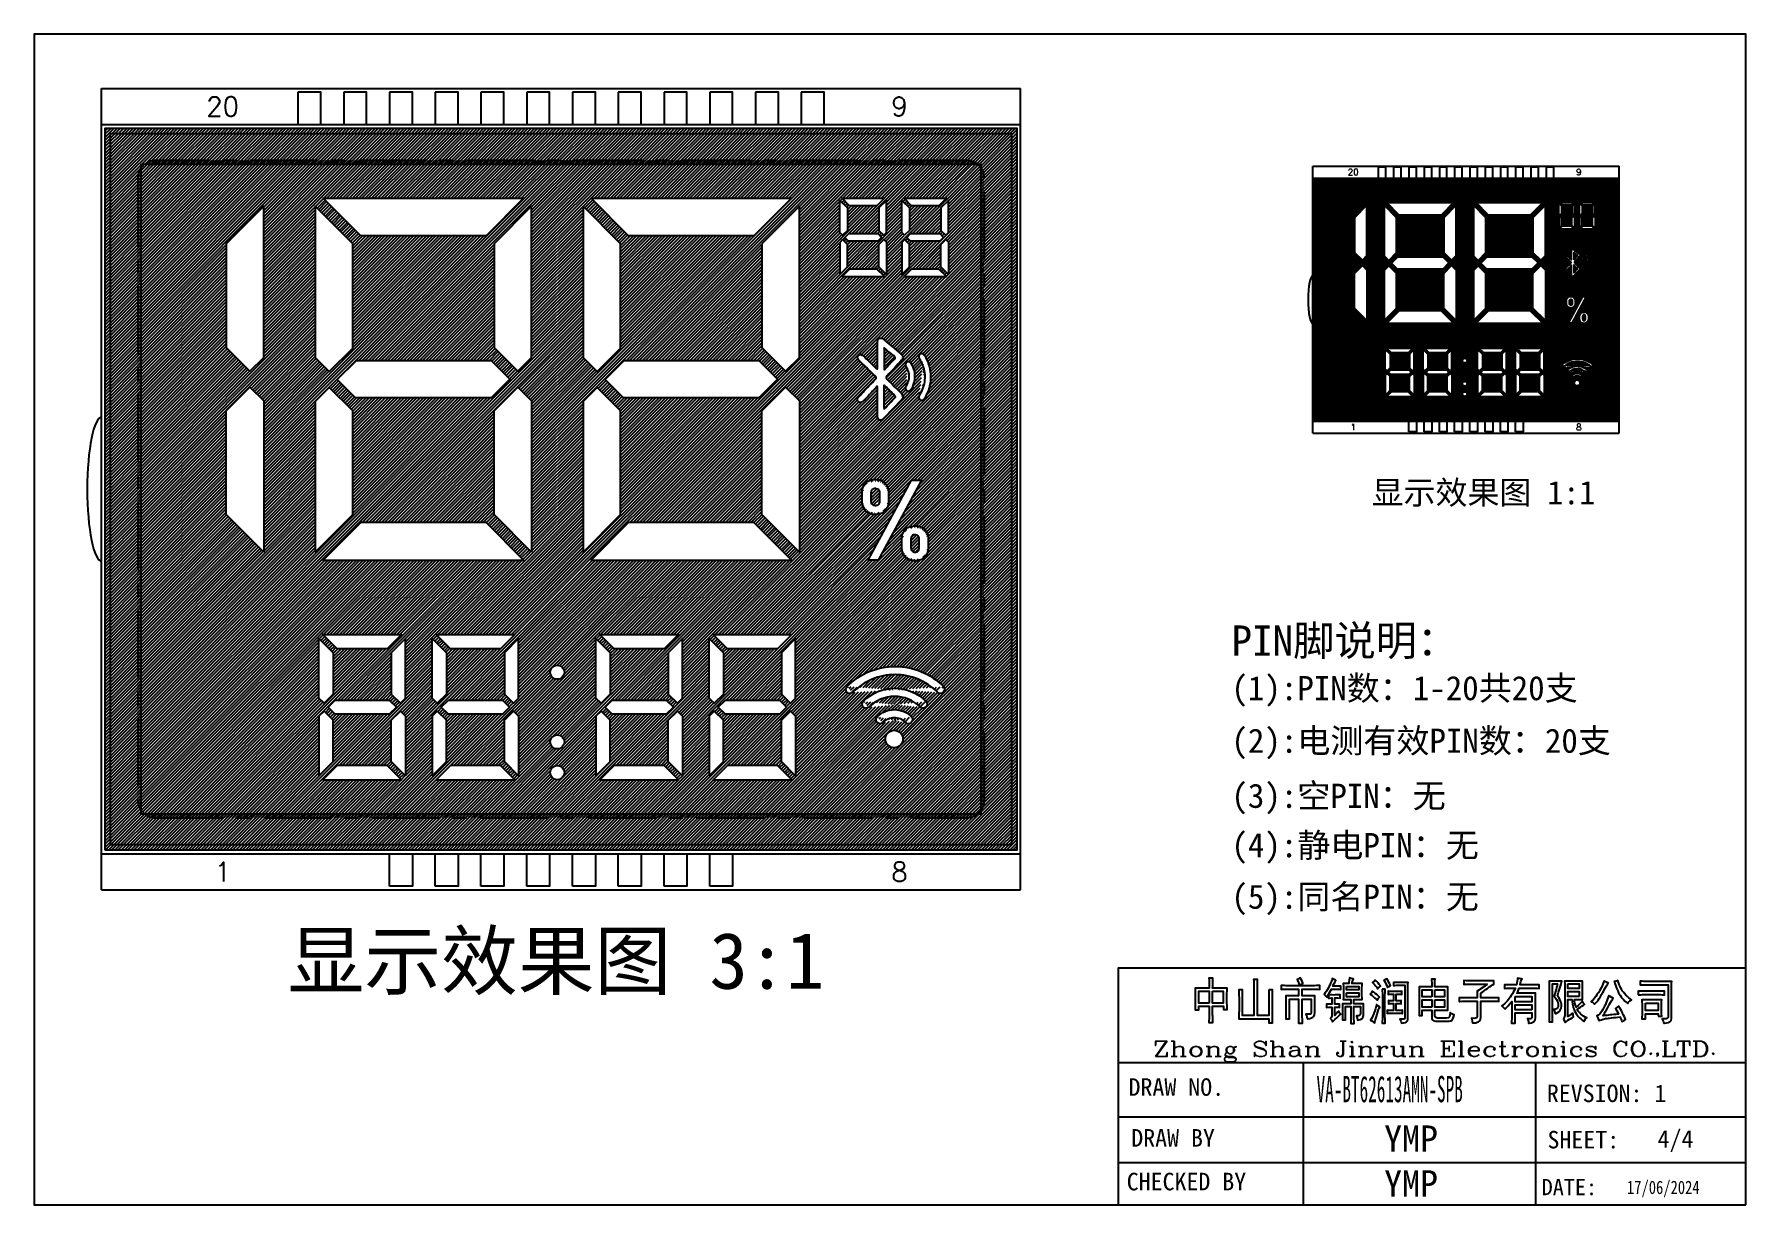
# Model space of a CAD drawing. Header units: millimetres. Extents: x -121 to 714, y -296 to 116.
# Drawn here: x 428.6 to 713.6, y -296.4 to -101.4 of the extents above; entities that cross this region are included whole.
import ezdxf
from ezdxf.enums import TextEntityAlignment as Align

# ---------------------------------------------------------------- set-up
doc = ezdxf.new("R2010")
doc.units = ezdxf.units.MM
doc.header["$LTSCALE"] = 3
doc.header["$MEASUREMENT"] = 0
doc.linetypes.add('CENTER', pattern=[2, 1.25, -0.25, 0.25, -0.25])
for name, color, linetype in [('1', 2, 'Continuous'), ('DIM', 4, 'Continuous'), ('POL', 1, 'Continuous'), ('PRINT', 6, 'Continuous'), ('VA', 5, 'Continuous')]:
    doc.layers.add(name, color=color, linetype=linetype)
doc.styles.add('ROMANC', font='romanc')
doc.styles.add('ROMANS', font='ROMANS.shx')
doc.styles.add('样式 SZ', font='')
doc.styles.add('蜀山软件', font='')
doc.styles.get('样式 SZ').set_extended_font_data('SimSun')
doc.styles.get('蜀山软件').set_extended_font_data('SimSun')

msp = doc.modelspace()

# ---------------------------------------------------------------- texts
at = {"style": 'ROMANS'}
for s, height, p in [('20', 3.18, (459.951, -113.465)), ('9', 3.18, (572.646, -113.465)), ('20', 1.06, (648.208, -124.385)), ('9', 1.06, (685.773, -124.385)), ('1', 1.06, (648.208, -166.885)), ('8', 1.06, (685.773, -166.885)), ('1', 3.18, (459.951, -240.965)), ('8', 3.18, (572.646, -240.965))]:
    msp.add_text(s, height=height, dxfattribs=at).set_placement(p, align=Align.MIDDLE)
at = {"color": 1, "style": '蜀山软件'}
msp.add_text('PIN脚说明：', height=5.04, dxfattribs=at).set_placement((627.924, -204.955))
at = {"style": '蜀山软件'}
for s, p in [('(1):PIN数：1-20共20支', (627.924, -212.372)), ('(2):电测有效PIN数：20支', (627.924, -221.134)), ('(3):空PIN：无', (627.924, -230.309)), ('(4):静电PIN：无', (627.924, -238.535)), ('(5):同名PIN：无', (627.924, -247.112))]:
    msp.add_text(s, height=4.032, dxfattribs=at).set_placement(p)
for s, height, p in [('DRAW NO.', 2.9254, (610.792, -278.278)), ('REVSION: 1', 2.9254, (680.446, -279.325)), ('DRAW BY', 2.9254, (611.244, -286.743)), ('YMP', 4.388, (653.359, -287.597)), ('SHEET:', 2.9254, (680.553, -287.045)), ('4/4', 2.9254, (698.885, -286.918)), ('YMP', 4.388, (653.359, -295.054)), ('CHECKED BY', 2.9254, (610.488, -294.021)), ('DATE:', 2.7087, (679.594, -294.828))]:
    msp.add_text(s, height=height).set_placement(p)
for s, height, width, p in [('VA-BT62613AMN-SPB', 4.38803, 0.48, (642.099, -279.345)), ('17/06/2024', 2.2244, 0.8, (693.785, -294.635))]:
    msp.add_text(s, height=height, dxfattribs=dict(width=width)).set_placement(p)
at = {"layer": '1', "style": 'ROMANC', "width": 1.104031}
msp.add_text('Zhong Shan Jinrun Electronics CO.,LTD.', height=2.55398, dxfattribs=at).set_placement((614.843, -271.749), (708.698, -271.749), align=Align.FIT)
at = {"layer": 'DIM', "style": '样式 SZ'}
for s, height, p in [('显示效果图 1:1', 3.9027, (651.266, -179.733)), ('显示效果图 3:1', 9.3666, (470.765, -260.445))]:
    msp.add_text(s, height=height, dxfattribs=at).set_placement(p)

# ---------------------------------------------------------------- hatches: boundary and pattern name
h = msp.add_hatch()
h.set_pattern_fill('ANSI31', color=256, scale=3, style=0)
h.set_pattern_definition([(45, (-1484.67426, 259.69143), (-0.26516504, 0.26516504), [])])
edge = h.paths.add_edge_path(flags=0)
edge.add_arc((507.266, -97.676), 86.657, 316.4554, 317.8082)
edge.add_arc((572.411, -156.726), 1.268, 128.71334, 137.88153, ccw=False)
edge.add_line((571.618, -155.737), (571.699, -155.669))
edge.add_line((571.699, -155.669), (571.738, -155.635))
edge.add_line((571.738, -155.635), (571.776, -155.6))
edge.add_arc((571.355, -155.131), 0.63, 311.88573, 331.34759)
edge.add_arc((571.656, -155.304), 0.283, 332.9743, 364.31365)
edge.add_arc((571.607, -155.322), 0.333, 6.62542, 49.18433)
edge.add_arc((571.058, -155.885), 1.119, 46.76371, 58.40013)
edge.add_arc((572.652, -153.233), 1.975, 230.35619, 239.33379, ccw=False)
edge.add_arc((526.631, -207.107), 68.88, 49.4697, 50.89191)
edge.add_line((570.079, -153.659), (570.079, -157.376))
edge = h.paths.add_edge_path(flags=16)
edge.add_arc((571.441, -158.501), 5.42, -5.4196, 20.41975, ccw=False)
edge.add_arc((571, -158.45), 5.865, 328.49634, 354.48838, ccw=False)
edge.add_arc((576.684, -161.961), 0.816, 146.89008, 174.4058)
edge.add_arc((576.321, -161.92), 0.451, 175.03198, 242.05529)
edge.add_arc((576.355, -161.928), 0.461, 237.86414, 302.1073)
edge.add_arc((576.12, -161.566), 0.893, 302.55191, 330.16109)
edge.add_arc((570.753, -158.244), 7.204, 328.47857, 333.99843)
edge.add_arc((571.572, -158.621), 6.303, 333.81782, 361.14567)
edge.add_arc((571.931, -158.372), 5.944, 358.8154, 375.45911)
edge.add_arc((571.396, -158.474), 6.487, 15.06291, 33.16198)
edge.add_arc((576.234, -155.306), 0.704, 32.69228, 49.66714)
edge.add_arc((576.35, -155.139), 0.502, 47.49082, 121.17407)
edge.add_arc((576.338, -155.109), 0.47, 121.86036, 186.55953)
edge.add_arc((576.634, -155.093), 0.766, 185.21913, 206.63291)
edge.add_arc((662.54, -107.952), 98.756, 208.73928, 209.09585)
edge.add_arc((570.634, -158.776), 6.273, 20.19327, 26.52252, ccw=False)
edge = h.paths.add_edge_path(flags=16)
edge.add_arc((571.212, -158.432), 3, 333.38412, 358.68835, ccw=False)
edge.add_arc((569.753, -157.783), 4.596, 330.43585, 334.30135, ccw=False)
edge.add_arc((574.37, -160.424), 0.724, 148.90044, 176.07645)
edge.add_arc((574.114, -160.399), 0.466, 177.06512, 244.52448)
edge.add_arc((574.143, -160.403), 0.476, 241.09322, 313.37608)
edge.add_arc((573.892, -160.087), 0.878, 311.13417, 329.75779)
edge.add_arc((571.323, -158.52), 3.888, 328.88535, 353.46731)
edge.add_arc((568.939, -158.202), 6.293, 353.06144, 360.33701)
edge.add_arc((572.607, -158.191), 2.625, 0.56334, 14.63453)
edge.add_arc((570.953, -158.617), 4.332, 14.55558, 32.51432)
edge.add_arc((574.058, -156.633), 0.648, 32.16337, 49.45253)
edge.add_arc((574.135, -156.522), 0.513, 47.88144, 117.53266)
edge.add_arc((574.105, -156.467), 0.451, 117.41668, 185.58758)
edge.add_arc((574.41, -156.458), 0.756, 184.0266, 202.87247)
edge.add_arc((576.245, -155.66), 2.757, 203.3295, 209.71225)
edge.add_arc((571.199, -158.456), 3.013, -0.8431, 28.33426, ccw=False)
edge = h.paths.add_edge_path(flags=0)
edge.add_line((570.069, -163.778), (570.147, -163.822))
edge.add_arc((129.193, 256.599), 609.257, 316.365565, 316.609052)
edge.add_arc((571.706, -161.731), 0.308, 316.39031, 326.48249)
edge.add_arc((571.857, -161.821), 0.133, 323.06564, 402.68901)
edge.add_arc((571.241, -162.331), 0.933, 40.05822, 50.87555)
edge.add_arc((417.442, -314.426), 217.23, 44.70729, 45.28488)
edge.add_arc((570.732, -159.616), 0.632, 219.26291, 224.43821, ccw=False)
edge.add_line((570.243, -160.017), (570.222, -159.995))
edge.add_arc((570.125, -160.082), 0.131, 41.8582, 115.09797)
edge.add_line((570.069, -159.964), (570.069, -163.778))
edge = h.paths.add_edge_path(flags=16)
edge.add_arc((571.195, -158.953), 0.88, 134.91532, 147.14372)
edge.add_arc((570.659, -158.623), 0.252, 144.0135, 212.49778)
edge.add_arc((571.129, -158.332), 0.805, 212.03834, 227.98325)
edge.add_arc((505.13, -226.692), 94.217, 44.97207, 45.98991, ccw=False)
edge.add_line((571.784, -160.103), (572.375, -160.695))
edge.add_line((572.375, -160.695), (572.967, -161.287))
edge.add_arc((571.924, -162.394), 1.52, 31.7118, 46.68779, ccw=False)
edge.add_arc((572.881, -161.801), 0.395, -21.53206, 31.58782, ccw=False)
edge.add_arc((572.348, -161.547), 0.985, 316.56827, 336.09694, ccw=False)
edge.add_arc((570.916, -160.345), 2.853, 316.22822, 318.8113, ccw=False)
edge.add_line((572.976, -162.319), (571.528, -163.84))
edge.add_line((571.528, -163.84), (570.08, -165.361))
edge.add_line((570.08, -165.361), (570.029, -165.414))
edge.add_arc((568.74, -164.244), 1.741, 301.09499, 317.7938, ccw=False)
edge.add_line((569.639, -165.735), (569.365, -165.735))
edge.add_arc((569.642, -165.182), 0.618, 194.57005, 243.43049, ccw=False)
edge.add_arc((570.136, -165.052), 1.129, 178.19004, 194.68859, ccw=False)
edge.add_arc((-119.972, -162.628), 688.984, 359.801458, 360.179887)
edge.add_line((569.008, -160.465), (569.009, -160.42))
edge.add_line((569.009, -160.42), (569.012, -160.373))
edge.add_arc((568.511, -160.304), 0.506, 352.1304, 387.93796)
edge.add_arc((-2029.634, 2276.263), 3562.076, 316.797408, 316.84584, ccw=False)
edge.add_arc((564.327, -160.082), 3.371, 310.40572, 319.6886, ccw=False)
edge.add_arc((566.004, -161.989), 0.833, 298.4076, 307.55597, ccw=False)
edge.add_arc((566.167, -162.343), 0.445, 234.86591, 301.70495, ccw=False)
edge.add_arc((566.268, -162.203), 0.617, 221.70956, 234.62835, ccw=False)
edge.add_arc((566.316, -162.151), 0.687, 212.96895, 222.27935, ccw=False)
edge.add_arc((566.103, -162.278), 0.439, 146.52981, 214.20397, ccw=False)
edge.add_arc((566.414, -162.437), 0.787, 137.74471, 149.40556, ccw=False)
edge.add_arc((595.071, -188.076), 39.24, 136.52423, 138.17238, ccw=False)
edge.add_arc((673.087, -258.958), 144.641, 136.22039, 137.41273, ccw=False)
edge.add_arc((568.172, -158.399), 0.684, 315.03263, 327.3137)
edge.add_arc((568.592, -158.656), 0.192, 324.16133, 393.48197)
edge.add_arc((568.207, -158.9), 0.647, 32.73658, 48.08921)
edge.add_arc((719.526, -2.04), 217.304, 225.14916, 226.02411, ccw=False)
edge.add_arc((570.216, -151.807), 5.829, 221.66198, 227.3793, ccw=False)
edge.add_arc((566.502, -155.117), 0.854, 202.26386, 221.37498, ccw=False)
edge.add_arc((566.139, -155.26), 0.463, 145.59508, 203.02865, ccw=False)
edge.add_arc((566.267, -155.344), 0.618, 132.75952, 145.84286, ccw=False)
edge.add_arc((566.161, -155.198), 0.438, 71.00702, 135.5045, ccw=False)
edge.add_arc((566.044, -155.516), 0.776, 43.82171, 70.48657, ccw=False)
edge.add_arc((199.057, -532.219), 526.689, 45.43305, 45.74568, ccw=False)
edge.add_arc((576.352, -149.048), 11.057, 225.90067, 227.8461)
edge.add_arc((568.761, -157.052), 0.258, 311.20825, 367.87161)
edge.add_arc((575.473, -156.489), 6.477, 183.46775, 184.66638, ccw=False)
edge.add_arc((59.712, -154.837), 509.299, 359.77005, 360.23581)
edge.add_arc((570.356, -152.723), 1.35, 170.12851, 180.77875, ccw=False)
edge.add_arc((569.703, -152.6), 0.685, 126.37434, 170.87319, ccw=False)
edge.add_line((569.297, -152.048), (569.776, -152.048))
edge.add_arc((-287.659, -1166.419), 1328.21, 49.614378, 49.792563, ccw=False)
edge.add_arc((572.043, -155.839), 1.426, 34.1434, 51.70194, ccw=False)
edge.add_arc((572.918, -155.238), 0.364, -21.5926, 33.27916, ccw=False)
edge.add_arc((572.391, -155.016), 0.937, 318.09707, 337.63927, ccw=False)
edge.add_arc((571.111, -154.002), 2.568, 317.43356, 320.32501, ccw=False)
edge.add_arc((482.635, -73.439), 122.228, 316.0104, 317.67516, ccw=False)
h.paths.add_polyline_path([(579.193, -130.013), (574.665, -130.013), (573.405, -128.753), (580.453, -128.753)], flags=16)
h.paths.add_polyline_path([(580.357, -134.916), (580.814, -134.46), (580.814, -129.113), (579.554, -130.373), (579.554, -134.113)], flags=16)
h.paths.add_polyline_path([(579.367, -134.648), (579.997, -135.277), (579.366, -135.908), (574.483, -135.908), (573.867, -135.292), (574.51, -134.648)], flags=16)
h.paths.add_polyline_path([(573.506, -134.931), (573.044, -134.469), (573.044, -129.113), (574.304, -130.373), (574.304, -134.133)], flags=16)
h.paths.add_polyline_path([(570.037, -134.916), (570.494, -134.46), (570.494, -129.113), (569.234, -130.373), (569.234, -134.113)], flags=16)
edge = h.paths.add_edge_path(flags=16)
edge.add_arc((575.19, -187.022), 0.731, 319.56786, 354.83267)
edge.add_arc((574.61, -186.915), 1.318, 352.44214, 360.32814)
edge.add_line((575.929, -186.907), (575.929, -185.565))
edge.add_arc((574.969, -185.538), 0.96, 358.42113, 384.55936)
edge.add_arc((575.283, -185.416), 0.624, 26.30108, 42.11527)
edge.add_arc((575.303, -185.402), 0.6, 42.45575, 81.21943)
edge.add_arc((575.249, -185.646), 0.85, 80.11916, 90.36352)
edge.add_arc((575.208, -185.449), 0.653, 86.9103, 136.25877)
edge.add_arc((575.288, -185.463), 0.722, 139.84107, 174.76651)
edge.add_arc((575.843, -185.566), 1.285, 172.44487, 180.32021)
edge.add_line((574.558, -185.573), (574.558, -186.907))
edge.add_arc((575.547, -186.949), 0.99, 177.55192, 208.33327)
edge.add_arc((575.173, -187.117), 0.582, 211.30195, 221.37801)
edge.add_arc((575.172, -187.11), 0.585, 221.98055, 261.84028)
edge.add_arc((575.238, -186.815), 0.887, 260.33579, 270.38832)
edge.add_arc((575.274, -187.059), 0.643, 267.30993, 317.2182)
edge = h.paths.add_edge_path(flags=16)
edge.add_arc((575.117, -187.156), 2.046, 193.48443, 222.47245, ccw=False)
edge.add_arc((576.281, -186.852), 3.249, 179.36176, 193.91092, ccw=False)
edge.add_line((573.032, -186.816), (573.032, -185.674))
edge.add_arc((576.545, -185.657), 3.513, 169.72678, 180.27347, ccw=False)
edge.add_arc((575.195, -185.379), 2.135, 138.01528, 170.6038, ccw=False)
edge.add_arc((574.956, -185.22), 1.851, 103.72094, 136.73245, ccw=False)
edge.add_arc((575.248, -186.45), 3.115, 78.69015, 103.566, ccw=False)
edge.add_arc((575.504, -185.261), 1.899, 43.60074, 79.23855, ccw=False)
edge.add_arc((575.369, -185.329), 2.044, 13.20618, 42.3841, ccw=False)
edge.add_arc((574.115, -185.654), 3.339, -0.64969, 13.71105, ccw=False)
edge.add_line((577.454, -185.692), (577.454, -186.816))
edge.add_arc((573.921, -186.834), 3.533, -10.27519, 0.28191, ccw=False)
edge.add_arc((575.321, -187.123), 2.104, 317.56861, 350.66721, ccw=False)
edge.add_arc((575.516, -187.245), 1.878, 283.83343, 316.32305, ccw=False)
edge.add_arc((575.238, -186.068), 3.087, 258.61057, 283.61973, ccw=False)
edge.add_arc((574.986, -187.226), 1.902, 223.59479, 259.17598, ccw=False)
h.paths.add_polyline_path([(563.984, -134.133), (563.186, -134.931), (562.724, -134.469), (562.724, -129.113), (563.984, -130.373)], flags=16)
h.paths.add_polyline_path([(569.047, -134.648), (569.677, -135.277), (569.046, -135.908), (564.163, -135.908), (563.547, -135.292), (564.19, -134.648)], flags=16)
h.paths.add_polyline_path([(564.345, -130.013), (563.085, -128.753), (570.133, -128.753), (568.873, -130.013)], flags=16)
h.paths.add_polyline_path([(580.814, -141.442), (579.554, -140.182), (579.554, -136.441), (580.357, -135.638), (580.814, -136.094)], flags=16)
h.paths.add_polyline_path([(573.506, -135.652), (573.044, -136.114), (573.044, -141.442), (574.304, -140.182), (574.304, -136.45)], flags=16)
h.paths.add_polyline_path([(570.494, -141.442), (569.234, -140.182), (569.234, -136.441), (570.037, -135.638), (570.494, -136.094)], flags=16)
h.paths.add_polyline_path([(574.665, -140.543), (573.405, -141.803), (580.453, -141.803), (579.193, -140.543)], flags=16)
h.paths.add_polyline_path([(562.724, -141.442), (563.984, -140.182), (563.984, -136.45), (563.186, -135.652), (562.724, -136.114)], flags=16)
h.paths.add_polyline_path([(564.345, -140.543), (563.085, -141.803), (570.133, -141.803), (568.873, -140.543)], flags=16)
h.paths.add_polyline_path([(543.331, -204.464), (543.331, -211.361), (541.818, -212.874), (540.961, -212.016), (540.961, -202.094)], flags=16)
h.paths.add_polyline_path([(533.484, -203.806), (525.139, -203.806), (522.769, -201.436), (535.854, -201.436)], flags=16)
h.paths.add_polyline_path([(524.481, -204.464), (524.481, -211.361), (522.968, -212.874), (522.111, -212.016), (522.111, -202.094)], flags=16)
h.paths.add_polyline_path([(534.141, -204.464), (534.141, -211.345), (535.664, -212.869), (536.511, -212.022), (536.511, -202.094)], flags=16)
h.paths.add_polyline_path([(540.961, -224.958), (543.331, -222.588), (543.331, -215.702), (541.818, -214.189), (540.961, -215.046)], flags=16)
h.paths.add_polyline_path([(534.141, -222.588), (534.141, -215.707), (535.664, -214.184), (536.511, -215.031), (536.511, -224.958)], flags=16)
h.paths.add_polyline_path([(535.007, -213.526), (533.822, -214.711), (524.806, -214.711), (523.626, -213.531), (524.816, -212.341), (533.821, -212.341)], flags=16)
h.paths.add_polyline_path([(522.111, -224.958), (524.481, -222.588), (524.481, -215.702), (522.968, -214.189), (522.111, -215.046)], flags=16)
h.paths.add_polyline_path([(533.484, -223.246), (525.139, -223.246), (522.769, -225.616), (535.854, -225.616)], flags=16)
h.paths.add_polyline_path([(548.41, -134.993), (527.533, -134.993), (521.293, -128.753), (554.65, -128.753)], flags=16)
h.paths.add_polyline_path([(482.937, -134.993), (476.697, -128.753), (510.054, -128.753), (503.814, -134.993)], flags=16)
h.paths.add_polyline_path([(549.747, -136.329), (549.747, -153.613), (553.689, -157.555), (555.987, -155.258), (555.987, -130.089)], flags=16)
edge = h.paths.add_edge_path(flags=16)
edge.add_arc((568.584, -177.648), 2.129, 137.95826, 170.61702, ccw=False)
edge.add_arc((568.352, -177.491), 1.852, 103.78231, 136.77349, ccw=False)
edge.add_arc((568.642, -178.708), 3.103, 78.64263, 103.62139, ccw=False)
edge.add_arc((568.897, -177.531), 1.899, 43.55713, 79.18866, ccw=False)
edge.add_arc((568.766, -177.6), 2.042, 13.21033, 42.43015, ccw=False)
edge.add_arc((567.511, -177.925), 3.338, -0.65096, 13.71667, ccw=False)
edge.add_line((570.849, -177.963), (570.849, -179.086))
edge.add_arc((567.317, -179.104), 3.532, -10.27793, 0.28225, ccw=False)
edge.add_arc((568.713, -179.392), 2.107, 317.57658, 350.65366, ccw=False)
edge.add_arc((568.915, -179.522), 1.871, 283.76096, 316.35702, ccw=False)
edge.add_arc((568.633, -178.329), 3.096, 258.62962, 283.57188, ccw=False)
edge.add_arc((568.379, -179.499), 1.9, 223.56453, 259.18202, ccw=False)
edge.add_arc((568.503, -179.431), 2.037, 193.43233, 222.55626, ccw=False)
edge.add_arc((569.683, -179.123), 3.256, 179.36079, 193.88537, ccw=False)
edge.add_line((566.427, -179.086), (566.427, -177.944))
edge.add_arc((569.942, -177.927), 3.515, 169.73945, 180.27618, ccw=False)
h.paths.add_polyline_path([(574.677, -175.734), (576.312, -175.734), (569.095, -189.018), (567.459, -189.018)], flags=16)
edge = h.paths.add_edge_path(flags=16)
edge.add_arc((568.602, -177.716), 0.65, 86.87952, 136.47561, ccw=False)
edge.add_arc((568.643, -177.918), 0.851, 80.11969, 90.37094, ccw=False)
edge.add_arc((568.698, -177.67), 0.598, 42.23377, 81.23421, ccw=False)
edge.add_arc((568.674, -177.688), 0.628, 26.29833, 41.98587, ccw=False)
edge.add_arc((568.365, -177.808), 0.958, -1.58375, 24.56069, ccw=False)
edge.add_line((569.323, -177.835), (569.323, -179.177))
edge.add_arc((568.002, -179.185), 1.321, -7.54668, 0.32526, ccw=False)
edge.add_arc((568.575, -179.291), 0.739, 319.85819, 354.77518, ccw=False)
edge.add_arc((568.667, -179.327), 0.647, 267.41312, 317.07272, ccw=False)
edge.add_arc((568.632, -179.089), 0.884, 260.3087, 270.39233, ccw=False)
edge.add_arc((568.566, -179.383), 0.583, 221.75311, 261.80787, ccw=False)
edge.add_arc((568.569, -179.386), 0.584, 211.3517, 221.38808, ccw=False)
edge.add_arc((568.939, -179.22), 0.988, 177.50909, 208.36654, ccw=False)
edge.add_line((567.953, -179.177), (567.953, -177.844))
edge.add_arc((569.241, -177.837), 1.288, 172.45468, 180.32871, ccw=False)
edge.add_arc((568.681, -177.733), 0.72, 139.80927, 174.76334, ccw=False)
h.paths.add_polyline_path([(519.957, -130.089), (519.957, -155.276), (522.298, -157.617), (526.197, -153.719), (526.197, -136.329)], flags=16)
h.paths.add_polyline_path([(552.352, -158.892), (549.236, -162.008), (526.689, -162.008), (523.635, -158.954), (526.82, -155.768), (549.229, -155.768)], flags=16)
h.paths.add_polyline_path([(549.747, -181.446), (549.747, -164.17), (553.689, -160.228), (555.987, -162.526), (555.987, -187.686)], flags=16)
h.paths.add_polyline_path([(505.151, -153.613), (509.093, -157.555), (511.391, -155.258), (511.391, -130.089), (505.151, -136.329)], flags=16)
h.paths.add_polyline_path([(460.555, -153.613), (464.497, -157.555), (466.795, -155.258), (466.795, -130.089), (460.555, -136.329)], flags=16)
h.paths.add_polyline_path([(475.361, -155.276), (477.702, -157.617), (481.601, -153.719), (481.601, -136.329), (475.361, -130.089)], flags=16)
h.paths.add_polyline_path([(482.093, -162.008), (479.039, -158.954), (482.225, -155.768), (504.633, -155.768), (507.757, -158.892), (504.641, -162.008)], flags=16)
h.paths.add_polyline_path([(548.41, -182.783), (527.533, -182.783), (521.293, -189.023), (554.65, -189.023)], flags=16)
h.paths.add_polyline_path([(519.957, -162.632), (519.957, -187.686), (526.197, -181.446), (526.197, -164.189), (522.298, -160.29)], flags=16)
h.paths.add_polyline_path([(511.391, -187.686), (505.151, -181.446), (505.151, -164.17), (509.093, -160.228), (511.391, -162.526)], flags=16)
h.paths.add_polyline_path([(482.937, -182.783), (476.697, -189.023), (510.054, -189.023), (503.814, -182.783)], flags=16)
h.paths.add_polyline_path([(466.795, -187.686), (460.555, -181.446), (460.555, -164.17), (464.497, -160.228), (466.795, -162.526)], flags=16)
h.paths.add_polyline_path([(475.361, -187.686), (481.601, -181.446), (481.601, -164.189), (477.702, -160.29), (475.361, -162.632)], flags=16)
h.paths.add_polyline_path([(554.703, -201.436), (552.333, -203.806), (543.988, -203.806), (541.618, -201.436)], flags=16)
h.paths.add_polyline_path([(552.991, -215.707), (554.514, -214.184), (555.361, -215.031), (555.361, -224.958), (552.991, -222.588)], flags=16)
h.paths.add_polyline_path([(552.671, -212.341), (553.856, -213.526), (552.672, -214.711), (543.655, -214.711), (542.475, -213.531), (543.666, -212.341)], flags=16)
h.paths.add_polyline_path([(554.703, -225.616), (552.333, -223.246), (543.988, -223.246), (541.618, -225.616)], flags=16)
h.paths.add_polyline_path([(552.991, -204.464), (552.991, -211.345), (554.514, -212.869), (555.361, -212.022), (555.361, -202.094)], flags=16)
h.paths.add_polyline_path([(506.207, -203.806), (497.862, -203.806), (495.492, -201.436), (508.577, -201.436)], flags=16)
h.paths.add_polyline_path([(506.864, -215.707), (508.387, -214.184), (509.234, -215.031), (509.234, -224.958), (506.864, -222.588)], flags=16)
h.paths.add_polyline_path([(507.73, -213.526), (506.545, -214.711), (497.529, -214.711), (496.349, -213.531), (497.539, -212.341), (506.544, -212.341)], flags=16)
h.paths.add_polyline_path([(494.834, -224.958), (497.204, -222.588), (497.204, -215.702), (495.691, -214.189), (494.834, -215.046)], flags=16)
h.paths.add_polyline_path([(506.207, -223.246), (497.862, -223.246), (495.492, -225.616), (508.577, -225.616)], flags=16)
h.paths.add_polyline_path([(497.204, -204.464), (497.204, -211.361), (495.691, -212.874), (494.834, -212.016), (494.834, -202.094)], flags=16)
h.paths.add_polyline_path([(506.864, -204.464), (506.864, -211.345), (508.387, -212.869), (509.234, -212.022), (509.234, -202.094)], flags=16)
h.paths.add_polyline_path([(487.358, -203.806), (479.013, -203.806), (476.643, -201.436), (489.728, -201.436)], flags=16)
h.paths.add_polyline_path([(490.386, -224.958), (488.016, -222.588), (488.016, -215.707), (489.539, -214.184), (490.386, -215.031)], flags=16)
h.paths.add_polyline_path([(488.881, -213.526), (487.697, -214.711), (478.68, -214.711), (477.5, -213.531), (478.691, -212.341), (487.696, -212.341)], flags=16)
h.paths.add_polyline_path([(475.986, -224.958), (478.356, -222.588), (478.356, -215.702), (476.843, -214.189), (475.986, -215.046)], flags=16)
h.paths.add_polyline_path([(487.358, -223.246), (479.013, -223.246), (476.643, -225.616), (489.728, -225.616)], flags=16)
h.paths.add_polyline_path([(478.356, -204.464), (478.356, -211.361), (476.843, -212.874), (475.986, -212.016), (475.986, -202.094)], flags=16)
h.paths.add_polyline_path([(490.386, -202.094), (488.016, -204.464), (488.016, -211.345), (489.539, -212.869), (490.386, -212.022)], flags=16)
edge = h.paths.add_edge_path(flags=16)
edge.add_arc((571.939, -218.091), 11.335, 44.76529, 135.00973, ccw=False)
edge.add_arc((579.478, -210.558), 0.678, -134.98269, 41.39971, ccw=False)
edge.add_arc((571.94, -218.1), 9.986, 45.01502, 135.22843)
edge.add_arc((564.403, -210.557), 0.679, 135.03976, 311.33145, ccw=False)
edge = h.paths.add_edge_path(flags=16)
edge.add_arc((571.842, -217.757), 7.37, 44.69044, 134.97955, ccw=False)
edge.add_arc((576.573, -213.022), 0.679, -135.06, 41.41999, ccw=False)
edge.add_arc((571.843, -217.763), 6.018, 45.07699, 135.33248)
edge.add_arc((567.114, -213.023), 0.679, 135.10842, 311.35437, ccw=False)
edge = h.paths.add_edge_path(flags=16)
edge.add_arc((571.788, -217.97), 4.025, 44.35707, 134.98607, ccw=False)
edge.add_arc((574.159, -215.605), 0.677, -134.7841, 41.45886, ccw=False)
edge.add_arc((571.792, -217.975), 2.672, 45.00467, 135.90608)
edge.add_arc((569.424, -215.604), 0.68, 135.01291, 311.28577, ccw=False)
edge = h.paths.add_edge_path(flags=16)
edge.add_arc((571.769, -218.842), 1.452, 0, 360)
edge = h.paths.add_edge_path(flags=16)
edge.add_arc((515.674, -224.437), 1.179, 0, 360)
edge = h.paths.add_edge_path(flags=16)
edge.add_arc((515.674, -219.314), 1.179, 0, 360)
edge = h.paths.add_edge_path(flags=16)
edge.add_arc((515.674, -207.711), 1.179, 0, 360)
edge = h.paths.add_edge_path()
edge.add_line((448.798, -231.965), (583.798, -231.965))
edge.add_arc((583.798, -228.965), 3, 270, 360)
edge.add_line((586.798, -228.965), (586.798, -125.465))
edge.add_arc((583.798, -125.465), 3, 360, 450)
edge.add_line((583.798, -122.465), (448.798, -122.465))
edge.add_arc((448.798, -125.465), 3, 90, 180)
edge.add_line((445.798, -125.465), (445.798, -228.965))
edge.add_arc((448.798, -228.965), 3, 180, 270)
h = msp.add_hatch()
h.set_pattern_fill('ANSI31', color=256, style=0)
edge = h.paths.add_edge_path(flags=0)
edge.add_arc((663.98, -119.122), 28.886, 316.4554, 317.8082)
edge.add_arc((685.695, -138.806), 0.423, 128.71334, 137.88153, ccw=False)
edge.add_line((685.431, -138.476), (685.458, -138.453))
edge.add_line((685.458, -138.453), (685.471, -138.442))
edge.add_line((685.471, -138.442), (685.483, -138.43))
edge.add_arc((685.343, -138.274), 0.21, 311.88573, 331.34759)
edge.add_arc((685.443, -138.332), 0.0943, 332.9743, 364.31365)
edge.add_arc((685.427, -138.338), 0.111, 6.62542, 49.18433)
edge.add_arc((685.244, -138.525), 0.373, 46.76371, 58.40013)
edge.add_arc((685.775, -137.641), 0.658, 230.35619, 239.33379, ccw=False)
edge.add_arc((670.435, -155.599), 22.96, 49.4697, 50.89191)
edge.add_line((684.918, -137.783), (684.918, -139.022))
edge = h.paths.add_edge_path(flags=16)
edge.add_arc((685.372, -139.398), 1.807, -5.4196, 20.41975, ccw=False)
edge.add_arc((685.225, -139.38), 1.955, 328.49634, 354.48838, ccw=False)
edge.add_arc((687.119, -140.551), 0.272, 146.89008, 174.4058)
edge.add_arc((686.998, -140.537), 0.15, 175.03198, 242.05529)
edge.add_arc((687.01, -140.54), 0.154, 237.86414, 302.1073)
edge.add_arc((686.931, -140.419), 0.298, 302.55191, 330.16109)
edge.add_arc((685.142, -139.312), 2.401, 328.47857, 333.99843)
edge.add_arc((685.415, -139.438), 2.101, 333.81782, 361.14567)
edge.add_arc((685.535, -139.355), 1.981, 358.8154, 375.45911)
edge.add_arc((685.357, -139.388), 2.162, 15.06291, 33.16198)
edge.add_arc((686.969, -138.332), 0.235, 32.69228, 49.66714)
edge.add_arc((687.008, -138.277), 0.167, 47.49082, 121.17407)
edge.add_arc((687.004, -138.267), 0.157, 121.86036, 186.55953)
edge.add_arc((687.103, -138.261), 0.255, 185.21913, 206.63291)
edge.add_arc((715.738, -122.548), 32.919, 208.73928, 209.09585)
edge.add_arc((685.103, -139.489), 2.091, 20.19327, 26.52252, ccw=False)
edge = h.paths.add_edge_path(flags=16)
edge.add_arc((685.295, -139.374), 1, 333.38412, 358.68835, ccw=False)
edge.add_arc((684.809, -139.158), 1.532, 330.43585, 334.30135, ccw=False)
edge.add_arc((686.348, -140.039), 0.241, 148.90044, 176.07645)
edge.add_arc((686.263, -140.03), 0.155, 177.06512, 244.52448)
edge.add_arc((686.273, -140.031), 0.159, 241.09322, 313.37608)
edge.add_arc((686.189, -139.926), 0.293, 311.13417, 329.75779)
edge.add_arc((685.332, -139.404), 1.296, 328.88535, 353.46731)
edge.add_arc((684.538, -139.298), 2.098, 353.06144, 360.33701)
edge.add_arc((685.76, -139.294), 0.875, 0.56334, 14.63453)
edge.add_arc((685.209, -139.436), 1.444, 14.55558, 32.51432)
edge.add_arc((686.244, -138.775), 0.216, 32.16337, 49.45253)
edge.add_arc((686.27, -138.738), 0.171, 47.88144, 117.53266)
edge.add_arc((686.26, -138.719), 0.15, 117.41668, 185.58758)
edge.add_arc((686.361, -138.716), 0.252, 184.0266, 202.87247)
edge.add_arc((686.973, -138.45), 0.919, 203.3295, 209.71225)
edge.add_arc((685.291, -139.383), 1.004, -0.8431, 28.33426, ccw=False)
edge = h.paths.add_edge_path(flags=0)
edge.add_line((684.915, -141.157), (684.94, -141.171))
edge.add_arc((537.956, -1.031), 203.086, 316.36556, 316.60905)
edge.add_arc((685.46, -140.474), 0.103, 316.39031, 326.48249)
edge.add_arc((685.51, -140.504), 0.0444, 323.06564, 402.68901)
edge.add_arc((685.305, -140.674), 0.311, 40.05822, 50.87555)
edge.add_arc((634.039, -191.372), 72.41, 44.70729, 45.28488)
edge.add_arc((685.136, -139.769), 0.211, 219.26291, 224.43821, ccw=False)
edge.add_line((684.972, -139.903), (684.966, -139.896))
edge.add_arc((684.933, -139.925), 0.0436, 41.8582, 115.09797)
edge.add_line((684.915, -139.885), (684.915, -141.157))
edge = h.paths.add_edge_path(flags=16)
edge.add_arc((685.29, -139.548), 0.293, 134.91532, 147.14372)
edge.add_arc((685.111, -139.438), 0.0839, 144.0135, 212.49778)
edge.add_arc((685.268, -139.341), 0.268, 212.03834, 227.98325)
edge.add_arc((663.268, -162.128), 31.406, 44.97207, 45.98991, ccw=False)
edge.add_line((685.486, -139.932), (685.683, -140.129))
edge.add_line((685.683, -140.129), (685.88, -140.326))
edge.add_arc((685.533, -140.695), 0.507, 31.7118, 46.68779, ccw=False)
edge.add_arc((685.852, -140.498), 0.132, -21.53206, 31.58782, ccw=False)
edge.add_arc((685.674, -140.413), 0.328, 316.56827, 336.09694, ccw=False)
edge.add_arc((685.197, -140.012), 0.951, 316.22822, 318.8113, ccw=False)
edge.add_line((685.883, -140.67), (685.401, -141.177))
edge.add_line((685.401, -141.177), (684.918, -141.684))
edge.add_line((684.918, -141.684), (684.901, -141.702))
edge.add_arc((684.471, -141.312), 0.58, 301.09499, 317.7938, ccw=False)
edge.add_line((684.771, -141.809), (684.68, -141.809))
edge.add_arc((684.772, -141.625), 0.206, 194.57005, 243.43049, ccw=False)
edge.add_arc((684.937, -141.581), 0.376, 178.19004, 194.68859, ccw=False)
edge.add_arc((454.901, -140.773), 229.661, 359.80146, 360.17989)
edge.add_line((684.561, -140.052), (684.561, -140.037))
edge.add_line((684.561, -140.037), (684.562, -140.022))
edge.add_arc((684.395, -139.998), 0.169, 352.1304, 387.93796)
edge.add_arc((-181.653, 672.191), 1187.359, 316.797408, 316.84584, ccw=False)
edge.add_arc((683, -139.924), 1.124, 310.40572, 319.6886, ccw=False)
edge.add_arc((683.559, -140.56), 0.278, 298.4076, 307.55597, ccw=False)
edge.add_arc((683.614, -140.678), 0.148, 234.86591, 301.70495, ccw=False)
edge.add_arc((683.647, -140.632), 0.206, 221.70956, 234.62835, ccw=False)
edge.add_arc((683.663, -140.614), 0.229, 212.96895, 222.27935, ccw=False)
edge.add_arc((683.592, -140.657), 0.146, 146.52981, 214.20397, ccw=False)
edge.add_arc((683.696, -140.709), 0.262, 137.74471, 149.40556, ccw=False)
edge.add_arc((693.248, -149.256), 13.08, 136.52423, 138.17238, ccw=False)
edge.add_arc((719.254, -172.883), 48.214, 136.22039, 137.41273, ccw=False)
edge.add_arc((684.282, -139.364), 0.228, 315.03263, 327.3137)
edge.add_arc((684.422, -139.449), 0.064, 324.16133, 393.48197)
edge.add_arc((684.294, -139.531), 0.216, 32.73658, 48.08921)
edge.add_arc((734.733, -87.244), 72.435, 225.14916, 226.02411, ccw=False)
edge.add_arc((684.964, -137.166), 1.943, 221.66198, 227.3793, ccw=False)
edge.add_arc((683.726, -138.27), 0.285, 202.26386, 221.37498, ccw=False)
edge.add_arc((683.604, -138.317), 0.154, 145.59508, 203.02865, ccw=False)
edge.add_arc((683.647, -138.345), 0.206, 132.75952, 145.84286, ccw=False)
edge.add_arc((683.612, -138.297), 0.146, 71.00702, 135.5045, ccw=False)
edge.add_arc((683.573, -138.402), 0.259, 43.82171, 70.48657, ccw=False)
edge.add_arc((561.244, -263.97), 175.563, 45.43305, 45.74568, ccw=False)
edge.add_arc((687.009, -136.247), 3.686, 225.90067, 227.8461)
edge.add_arc((684.478, -138.914), 0.086, 311.20825, 367.87161)
edge.add_arc((686.716, -138.727), 2.159, 183.46775, 184.66638, ccw=False)
edge.add_arc((514.796, -138.176), 169.766, 359.77005, 360.23581)
edge.add_arc((685.01, -137.471), 0.45, 170.12851, 180.77875, ccw=False)
edge.add_arc((684.792, -137.43), 0.228, 126.37434, 170.87319, ccw=False)
edge.add_line((684.657, -137.247), (684.817, -137.247))
edge.add_arc((399.005, -475.37), 442.737, 49.61438, 49.79256, ccw=False)
edge.add_arc((685.572, -138.51), 0.475, 34.1434, 51.70194, ccw=False)
edge.add_arc((685.864, -138.31), 0.121, -21.5926, 33.27916, ccw=False)
edge.add_arc((685.688, -138.236), 0.312, 318.09707, 337.63927, ccw=False)
edge.add_arc((685.262, -137.898), 0.856, 317.43356, 320.32501, ccw=False)
edge.add_arc((655.77, -111.043), 40.743, 316.0104, 317.67516, ccw=False)
h.paths.add_polyline_path([(687.956, -129.901), (686.446, -129.901), (686.026, -129.481), (688.376, -129.481)], flags=16)
h.paths.add_polyline_path([(688.344, -131.536), (688.496, -131.384), (688.496, -129.602), (688.076, -130.022), (688.076, -131.268)], flags=16)
h.paths.add_polyline_path([(688.014, -131.446), (688.224, -131.656), (688.013, -131.866), (686.386, -131.866), (686.18, -131.661), (686.395, -131.446)], flags=16)
h.paths.add_polyline_path([(686.06, -131.541), (685.906, -131.387), (685.906, -129.602), (686.326, -130.022), (686.326, -131.275)], flags=16)
h.paths.add_polyline_path([(684.904, -131.536), (685.056, -131.384), (685.056, -129.602), (684.636, -130.022), (684.636, -131.268)], flags=16)
edge = h.paths.add_edge_path(flags=16)
edge.add_arc((686.621, -148.905), 0.244, 319.56786, 354.83267)
edge.add_arc((686.428, -148.869), 0.439, 352.44214, 360.32814)
edge.add_line((686.868, -148.866), (686.868, -148.419))
edge.add_arc((686.548, -148.41), 0.32, 358.42113, 384.55936)
edge.add_arc((686.652, -148.369), 0.208, 26.30108, 42.11527)
edge.add_arc((686.659, -148.365), 0.2, 42.45575, 81.21943)
edge.add_arc((686.641, -148.446), 0.283, 80.11916, 90.36352)
edge.add_arc((686.628, -148.38), 0.218, 86.9103, 136.25877)
edge.add_arc((686.654, -148.385), 0.241, 139.84107, 174.76651)
edge.add_arc((686.839, -148.419), 0.428, 172.44487, 180.32021)
edge.add_line((686.411, -148.421), (686.411, -148.866))
edge.add_arc((686.74, -148.88), 0.33, 177.55192, 208.33327)
edge.add_arc((686.616, -148.936), 0.194, 211.30195, 221.37801)
edge.add_arc((686.615, -148.934), 0.195, 221.98055, 261.84028)
edge.add_arc((686.637, -148.835), 0.296, 260.33579, 270.38832)
edge.add_arc((686.649, -148.917), 0.214, 267.30993, 317.2182)
edge = h.paths.add_edge_path(flags=16)
edge.add_arc((686.597, -148.949), 0.682, 193.48443, 222.47245, ccw=False)
edge.add_arc((686.985, -148.848), 1.083, 179.36176, 193.91092, ccw=False)
edge.add_line((685.902, -148.836), (685.902, -148.455))
edge.add_arc((687.073, -148.45), 1.171, 169.72678, 180.27347, ccw=False)
edge.add_arc((686.623, -148.357), 0.712, 138.01528, 170.6038, ccw=False)
edge.add_arc((686.543, -148.304), 0.617, 103.72094, 136.73245, ccw=False)
edge.add_arc((686.641, -148.714), 1.038, 78.69015, 103.566, ccw=False)
edge.add_arc((686.726, -148.317), 0.633, 43.60074, 79.23855, ccw=False)
edge.add_arc((686.681, -148.34), 0.681, 13.20618, 42.3841, ccw=False)
edge.add_arc((686.263, -148.448), 1.113, -0.64969, 13.71105, ccw=False)
edge.add_line((687.376, -148.461), (687.376, -148.836))
edge.add_arc((686.198, -148.842), 1.178, -10.27519, 0.28191, ccw=False)
edge.add_arc((686.665, -148.938), 0.701, 317.56861, 350.66721, ccw=False)
edge.add_arc((686.73, -148.979), 0.626, 283.83343, 316.32305, ccw=False)
edge.add_arc((686.637, -148.587), 1.029, 258.61057, 283.61973, ccw=False)
edge.add_arc((686.553, -148.973), 0.634, 223.59479, 259.17598, ccw=False)
h.paths.add_polyline_path([(682.886, -131.275), (682.62, -131.541), (682.466, -131.387), (682.466, -129.602), (682.886, -130.022)], flags=16)
h.paths.add_polyline_path([(684.574, -131.446), (684.784, -131.656), (684.573, -131.866), (682.946, -131.866), (682.74, -131.661), (682.955, -131.446)], flags=16)
h.paths.add_polyline_path([(683.006, -129.901), (682.586, -129.481), (684.936, -129.481), (684.516, -129.901)], flags=16)
h.paths.add_polyline_path([(688.496, -133.711), (688.076, -133.291), (688.076, -132.044), (688.344, -131.776), (688.496, -131.929)], flags=16)
h.paths.add_polyline_path([(686.06, -131.781), (685.906, -131.935), (685.906, -133.711), (686.326, -133.291), (686.326, -132.047)], flags=16)
h.paths.add_polyline_path([(685.056, -133.711), (684.636, -133.291), (684.636, -132.044), (684.904, -131.776), (685.056, -131.929)], flags=16)
h.paths.add_polyline_path([(686.446, -133.411), (686.026, -133.831), (688.376, -133.831), (687.956, -133.411)], flags=16)
h.paths.add_polyline_path([(682.466, -133.711), (682.886, -133.291), (682.886, -132.047), (682.62, -131.781), (682.466, -131.935)], flags=16)
h.paths.add_polyline_path([(683.006, -133.411), (682.586, -133.831), (684.936, -133.831), (684.516, -133.411)], flags=16)
h.paths.add_polyline_path([(676.002, -154.718), (676.002, -157.017), (675.497, -157.522), (675.212, -157.236), (675.212, -153.928)], flags=16)
h.paths.add_polyline_path([(672.719, -154.499), (669.938, -154.499), (669.148, -153.709), (673.509, -153.709)], flags=16)
h.paths.add_polyline_path([(669.718, -154.718), (669.718, -157.017), (669.214, -157.522), (668.928, -157.236), (668.928, -153.928)], flags=16)
h.paths.add_polyline_path([(672.938, -154.718), (672.938, -157.012), (673.446, -157.52), (673.728, -157.238), (673.728, -153.928)], flags=16)
h.paths.add_polyline_path([(675.212, -161.55), (676.002, -160.76), (676.002, -158.464), (675.497, -157.96), (675.212, -158.246)], flags=16)
h.paths.add_polyline_path([(672.938, -160.76), (672.938, -158.466), (673.446, -157.958), (673.728, -158.241), (673.728, -161.55)], flags=16)
h.paths.add_polyline_path([(673.227, -157.739), (672.832, -158.134), (669.827, -158.134), (669.433, -157.741), (669.83, -157.344), (672.832, -157.344)], flags=16)
h.paths.add_polyline_path([(668.928, -161.55), (669.718, -160.76), (669.718, -158.464), (669.214, -157.96), (668.928, -158.246)], flags=16)
h.paths.add_polyline_path([(672.719, -160.979), (669.938, -160.979), (669.148, -161.769), (673.509, -161.769)], flags=16)
h.paths.add_polyline_path([(677.695, -131.561), (670.736, -131.561), (668.656, -129.481), (679.775, -129.481)], flags=16)
h.paths.add_polyline_path([(655.871, -131.561), (653.791, -129.481), (664.91, -129.481), (662.83, -131.561)], flags=16)
h.paths.add_polyline_path([(678.14, -132.007), (678.14, -137.768), (679.454, -139.082), (680.22, -138.316), (680.22, -129.927)], flags=16)
edge = h.paths.add_edge_path(flags=16)
edge.add_arc((684.419, -145.78), 0.71, 137.95826, 170.61702, ccw=False)
edge.add_arc((684.342, -145.727), 0.617, 103.78231, 136.77349, ccw=False)
edge.add_arc((684.439, -146.133), 1.034, 78.64263, 103.62139, ccw=False)
edge.add_arc((684.524, -145.741), 0.633, 43.55713, 79.18866, ccw=False)
edge.add_arc((684.48, -145.764), 0.681, 13.21033, 42.43015, ccw=False)
edge.add_arc((684.062, -145.872), 1.113, -0.65096, 13.71667, ccw=False)
edge.add_line((685.174, -145.885), (685.174, -146.259))
edge.add_arc((683.997, -146.265), 1.177, -10.27793, 0.28225, ccw=False)
edge.add_arc((684.462, -146.361), 0.702, 317.57658, 350.65366, ccw=False)
edge.add_arc((684.53, -146.405), 0.624, 283.76096, 316.35702, ccw=False)
edge.add_arc((684.436, -146.007), 1.032, 258.62962, 283.57188, ccw=False)
edge.add_arc((684.351, -146.397), 0.633, 223.56453, 259.18202, ccw=False)
edge.add_arc((684.392, -146.374), 0.679, 193.43233, 222.55626, ccw=False)
edge.add_arc((684.786, -146.271), 1.085, 179.36079, 193.88537, ccw=False)
edge.add_line((683.7, -146.259), (683.7, -145.879))
edge.add_arc((684.872, -145.873), 1.172, 169.73945, 180.27618, ccw=False)
h.paths.add_polyline_path([(686.45, -145.142), (686.995, -145.142), (684.59, -149.57), (684.045, -149.57)], flags=16)
edge = h.paths.add_edge_path(flags=16)
edge.add_arc((684.426, -145.803), 0.217, 86.87952, 136.47561, ccw=False)
edge.add_arc((684.439, -145.87), 0.284, 80.11969, 90.37094, ccw=False)
edge.add_arc((684.457, -145.787), 0.199, 42.23377, 81.23421, ccw=False)
edge.add_arc((684.449, -145.793), 0.209, 26.29833, 41.98587, ccw=False)
edge.add_arc((684.347, -145.833), 0.319, -1.58375, 24.56069, ccw=False)
edge.add_line((684.666, -145.842), (684.666, -146.29))
edge.add_arc((684.225, -146.292), 0.44, -7.54668, 0.32526, ccw=False)
edge.add_arc((684.417, -146.327), 0.246, 319.85819, 354.77518, ccw=False)
edge.add_arc((684.447, -146.339), 0.216, 267.41312, 317.07272, ccw=False)
edge.add_arc((684.435, -146.26), 0.295, 260.3087, 270.39233, ccw=False)
edge.add_arc((684.413, -146.358), 0.194, 221.75311, 261.80787, ccw=False)
edge.add_arc((684.414, -146.359), 0.195, 211.3517, 221.38808, ccw=False)
edge.add_arc((684.538, -146.304), 0.329, 177.50909, 208.36654, ccw=False)
edge.add_line((684.209, -146.29), (684.209, -145.845))
edge.add_arc((684.638, -145.843), 0.429, 172.45468, 180.32871, ccw=False)
edge.add_arc((684.452, -145.808), 0.24, 139.80927, 174.76334, ccw=False)
h.paths.add_polyline_path([(668.21, -129.927), (668.21, -138.322), (668.991, -139.103), (670.29, -137.803), (670.29, -132.007)], flags=16)
h.paths.add_polyline_path([(679.009, -139.528), (677.97, -140.566), (670.454, -140.566), (669.436, -139.548), (670.498, -138.486), (677.968, -138.486)], flags=16)
h.paths.add_polyline_path([(678.14, -147.046), (678.14, -141.287), (679.454, -139.973), (680.22, -140.739), (680.22, -149.126)], flags=16)
h.paths.add_polyline_path([(663.275, -137.768), (664.589, -139.082), (665.355, -138.316), (665.355, -129.927), (663.275, -132.007)], flags=16)
h.paths.add_polyline_path([(648.41, -137.768), (649.724, -139.082), (650.49, -138.316), (650.49, -129.927), (648.41, -132.007)], flags=16)
h.paths.add_polyline_path([(653.345, -138.322), (654.126, -139.103), (655.425, -137.803), (655.425, -132.007), (653.345, -129.927)], flags=16)
h.paths.add_polyline_path([(655.589, -140.566), (654.571, -139.548), (655.633, -138.486), (663.102, -138.486), (664.144, -139.528), (663.105, -140.566)], flags=16)
h.paths.add_polyline_path([(677.695, -147.491), (670.736, -147.491), (668.656, -149.571), (679.775, -149.571)], flags=16)
h.paths.add_polyline_path([(668.21, -140.774), (668.21, -149.126), (670.29, -147.046), (670.29, -141.293), (668.991, -139.994)], flags=16)
h.paths.add_polyline_path([(665.355, -149.126), (663.275, -147.046), (663.275, -141.287), (664.589, -139.973), (665.355, -140.739)], flags=16)
h.paths.add_polyline_path([(655.871, -147.491), (653.791, -149.571), (664.91, -149.571), (662.83, -147.491)], flags=16)
h.paths.add_polyline_path([(650.49, -149.126), (648.41, -147.046), (648.41, -141.287), (649.724, -139.973), (650.49, -140.739)], flags=16)
h.paths.add_polyline_path([(653.345, -149.126), (655.425, -147.046), (655.425, -141.293), (654.126, -139.994), (653.345, -140.774)], flags=16)
h.paths.add_polyline_path([(679.792, -153.709), (679.002, -154.499), (676.221, -154.499), (675.431, -153.709)], flags=16)
h.paths.add_polyline_path([(679.222, -158.466), (679.729, -157.958), (680.012, -158.241), (680.012, -161.55), (679.222, -160.76)], flags=16)
h.paths.add_polyline_path([(679.115, -157.344), (679.51, -157.739), (679.115, -158.134), (676.11, -158.134), (675.717, -157.741), (676.113, -157.344)], flags=16)
h.paths.add_polyline_path([(679.792, -161.769), (679.002, -160.979), (676.221, -160.979), (675.431, -161.769)], flags=16)
h.paths.add_polyline_path([(679.222, -154.718), (679.222, -157.012), (679.729, -157.52), (680.012, -157.238), (680.012, -153.928)], flags=16)
h.paths.add_polyline_path([(663.627, -154.499), (660.845, -154.499), (660.055, -153.709), (664.417, -153.709)], flags=16)
h.paths.add_polyline_path([(663.846, -158.466), (664.354, -157.958), (664.636, -158.241), (664.636, -161.55), (663.846, -160.76)], flags=16)
h.paths.add_polyline_path([(664.135, -157.739), (663.74, -158.134), (660.734, -158.134), (660.341, -157.741), (660.738, -157.344), (663.74, -157.344)], flags=16)
h.paths.add_polyline_path([(659.836, -161.55), (660.626, -160.76), (660.626, -158.464), (660.122, -157.96), (659.836, -158.246)], flags=16)
h.paths.add_polyline_path([(663.627, -160.979), (660.845, -160.979), (660.055, -161.769), (664.417, -161.769)], flags=16)
h.paths.add_polyline_path([(660.626, -154.718), (660.626, -157.017), (660.122, -157.522), (659.836, -157.236), (659.836, -153.928)], flags=16)
h.paths.add_polyline_path([(663.846, -154.718), (663.846, -157.012), (664.354, -157.52), (664.636, -157.238), (664.636, -153.928)], flags=16)
h.paths.add_polyline_path([(657.344, -154.499), (654.563, -154.499), (653.773, -153.709), (658.134, -153.709)], flags=16)
h.paths.add_polyline_path([(658.353, -161.55), (657.563, -160.76), (657.563, -158.466), (658.071, -157.958), (658.353, -158.241)], flags=16)
h.paths.add_polyline_path([(657.852, -157.739), (657.457, -158.134), (654.451, -158.134), (654.058, -157.741), (654.455, -157.344), (657.457, -157.344)], flags=16)
h.paths.add_polyline_path([(653.553, -161.55), (654.343, -160.76), (654.343, -158.464), (653.839, -157.96), (653.553, -158.246)], flags=16)
h.paths.add_polyline_path([(657.344, -160.979), (654.563, -160.979), (653.773, -161.769), (658.134, -161.769)], flags=16)
h.paths.add_polyline_path([(654.343, -154.718), (654.343, -157.017), (653.839, -157.522), (653.553, -157.236), (653.553, -153.928)], flags=16)
h.paths.add_polyline_path([(658.353, -153.928), (657.563, -154.718), (657.563, -157.012), (658.071, -157.52), (658.353, -157.238)], flags=16)
edge = h.paths.add_edge_path(flags=16)
edge.add_arc((685.538, -159.261), 3.778, 44.76529, 135.00973, ccw=False)
edge.add_arc((688.051, -156.75), 0.226, -134.98269, 41.39971, ccw=False)
edge.add_arc((685.538, -159.264), 3.329, 45.01502, 135.22843)
edge.add_arc((683.026, -156.75), 0.226, 135.03976, 311.33145, ccw=False)
edge = h.paths.add_edge_path(flags=16)
edge.add_arc((685.505, -159.149), 2.457, 44.69044, 134.97955, ccw=False)
edge.add_arc((687.082, -157.571), 0.226, -135.06, 41.41999, ccw=False)
edge.add_arc((685.506, -159.152), 2.006, 45.07699, 135.33248)
edge.add_arc((683.929, -157.571), 0.226, 135.10842, 311.35437, ccw=False)
edge = h.paths.add_edge_path(flags=16)
edge.add_arc((685.488, -159.221), 1.342, 44.35707, 134.98607, ccw=False)
edge.add_arc((686.278, -158.432), 0.226, -134.7841, 41.45886, ccw=False)
edge.add_arc((685.489, -159.222), 0.891, 45.00467, 135.90608)
edge.add_arc((684.699, -158.432), 0.227, 135.01291, 311.28577, ccw=False)
edge = h.paths.add_edge_path(flags=16)
edge.add_arc((685.481, -159.511), 0.484, 0, 360)
edge = h.paths.add_edge_path(flags=16)
edge.add_arc((666.783, -161.376), 0.393, 0, 360)
edge = h.paths.add_edge_path(flags=16)
edge.add_arc((666.783, -159.668), 0.393, 0, 360)
edge = h.paths.add_edge_path(flags=16)
edge.add_arc((666.783, -155.801), 0.393, 0, 360)
edge = h.paths.add_edge_path()
edge.add_line((644.491, -163.885), (689.491, -163.885))
edge.add_arc((689.491, -162.885), 1, 270, 360)
edge.add_line((690.491, -162.885), (690.491, -128.385))
edge.add_arc((689.491, -128.385), 1, 360, 450)
edge.add_line((689.491, -127.385), (644.491, -127.385))
edge.add_arc((644.491, -128.385), 1, 90, 180)
edge.add_line((643.491, -128.385), (643.491, -162.885))
edge.add_arc((644.491, -162.885), 1, 180, 270)
at = {"layer": 'PRINT'}
h = msp.add_hatch(dxfattribs=at)
h.set_pattern_fill('ANSI31', color=256, scale=3, style=0)
h.paths.add_polyline_path([(440.398, -237.365), (440.398, -117.065), (592.198, -117.065), (592.198, -237.365)])
h.paths.add_polyline_path([(446.398, -231.365), (446.398, -123.065), (586.198, -123.065), (586.198, -231.365)], flags=16)
h = msp.add_hatch(dxfattribs=at)
h.set_pattern_fill('ANSI31', color=256, style=0)
h.paths.add_polyline_path([(641.691, -165.685), (641.691, -125.585), (692.291, -125.585), (692.291, -165.685)])
h.paths.add_polyline_path([(643.691, -163.685), (643.691, -127.585), (690.291, -127.585), (690.291, -163.685)], flags=16)

# ---------------------------------------------------------------- linework, layer by layer
for p, q in [((439.798, -243.965), (439.798, -110.465)), ((439.798, -110.465), (592.798, -110.465)), ((592.798, -243.965), (592.798, -110.465)), ((439.798, -116.465), (592.798, -116.465)), ((641.491, -167.885), (641.491, -123.385)), ((641.491, -123.385), (692.491, -123.385)), ((641.491, -125.385), (692.491, -125.385)), ((692.491, -167.885), (692.491, -123.385)), ((641.491, -165.885), (692.491, -165.885)), ((641.491, -167.885), (692.491, -167.885)), ((439.798, -237.965), (592.798, -237.965)), ((439.798, -243.965), (592.798, -243.965))]:
    msp.add_line(p, q)
for points in [[(713.572, -296.428), (713.572, -101.428), (428.572, -101.428), (428.572, -296.428)], [(472.483, -111.065), (472.483, -116.465), (476.293, -116.465), (476.293, -111.065)], [(480.103, -111.065), (480.103, -116.465), (483.913, -116.465), (483.913, -111.065)], [(487.723, -111.065), (487.723, -116.465), (491.533, -116.465), (491.533, -111.065)], [(495.343, -111.065), (495.343, -116.465), (499.153, -116.465), (499.153, -111.065)], [(502.963, -111.065), (502.963, -116.465), (506.773, -116.465), (506.773, -111.065)], [(510.583, -111.065), (510.583, -116.465), (514.393, -116.465), (514.393, -111.065)], [(518.203, -111.065), (518.203, -116.465), (522.013, -116.465), (522.013, -111.065)], [(525.823, -111.065), (525.823, -116.465), (529.633, -116.465), (529.633, -111.065)], [(533.443, -111.065), (533.443, -116.465), (537.253, -116.465), (537.253, -111.065)], [(541.063, -111.065), (541.063, -116.465), (544.873, -116.465), (544.873, -111.065)], [(548.683, -111.065), (548.683, -116.465), (552.493, -116.465), (552.493, -111.065)], [(556.303, -111.065), (556.303, -116.465), (560.113, -116.465), (560.113, -111.065)], [(652.386, -123.585), (652.386, -125.385), (653.656, -125.385), (653.656, -123.585)], [(654.926, -123.585), (654.926, -125.385), (656.196, -125.385), (656.196, -123.585)], [(657.466, -123.585), (657.466, -125.385), (658.736, -125.385), (658.736, -123.585)], [(660.006, -123.585), (660.006, -125.385), (661.276, -125.385), (661.276, -123.585)], [(662.546, -123.585), (662.546, -125.385), (663.816, -125.385), (663.816, -123.585)], [(665.086, -123.585), (665.086, -125.385), (666.356, -125.385), (666.356, -123.585)], [(667.626, -123.585), (667.626, -125.385), (668.896, -125.385), (668.896, -123.585)], [(670.166, -123.585), (670.166, -125.385), (671.436, -125.385), (671.436, -123.585)], [(672.706, -123.585), (672.706, -125.385), (673.976, -125.385), (673.976, -123.585)], [(675.246, -123.585), (675.246, -125.385), (676.516, -125.385), (676.516, -123.585)], [(677.786, -123.585), (677.786, -125.385), (679.056, -125.385), (679.056, -123.585)], [(680.326, -123.585), (680.326, -125.385), (681.596, -125.385), (681.596, -123.585)], [(460.555, -153.613), (464.497, -157.555), (466.795, -155.258), (466.795, -130.089), (460.555, -136.329)], [(475.361, -155.276), (477.702, -157.617), (481.601, -153.719), (481.601, -136.329), (475.361, -130.089)], [(482.937, -134.993), (476.697, -128.753), (510.054, -128.753), (503.814, -134.993)], [(505.151, -153.613), (509.093, -157.555), (511.391, -155.258), (511.391, -130.089), (505.151, -136.329)], [(519.957, -130.089), (519.957, -155.276), (522.298, -157.617), (526.197, -153.719), (526.197, -136.329)], [(548.41, -134.993), (527.533, -134.993), (521.293, -128.753), (554.65, -128.753)], [(549.747, -136.329), (549.747, -153.613), (553.689, -157.555), (555.987, -155.258), (555.987, -130.089)], [(563.984, -134.133), (563.186, -134.931), (562.724, -134.469), (562.724, -129.113), (563.984, -130.373)], [(564.345, -130.013), (563.085, -128.753), (570.133, -128.753), (568.873, -130.013)], [(570.037, -134.916), (570.494, -134.46), (570.494, -129.113), (569.234, -130.373), (569.234, -134.113)], [(573.506, -134.931), (573.044, -134.469), (573.044, -129.113), (574.304, -130.373), (574.304, -134.133)], [(579.193, -130.013), (574.665, -130.013), (573.405, -128.753), (580.453, -128.753)], [(580.357, -134.916), (580.814, -134.46), (580.814, -129.113), (579.554, -130.373), (579.554, -134.113)], [(648.41, -137.768), (649.724, -139.082), (650.49, -138.316), (650.49, -129.927), (648.41, -132.007)], [(653.345, -138.322), (654.126, -139.103), (655.425, -137.803), (655.425, -132.007), (653.345, -129.927)], [(655.871, -131.561), (653.791, -129.481), (664.91, -129.481), (662.83, -131.561)], [(663.275, -137.768), (664.589, -139.082), (665.355, -138.316), (665.355, -129.927), (663.275, -132.007)], [(668.21, -129.927), (668.21, -138.322), (668.991, -139.103), (670.29, -137.803), (670.29, -132.007)], [(677.695, -131.561), (670.736, -131.561), (668.656, -129.481), (679.775, -129.481)], [(678.14, -132.007), (678.14, -137.768), (679.454, -139.082), (680.22, -138.316), (680.22, -129.927)], [(682.886, -131.275), (682.62, -131.541), (682.466, -131.387), (682.466, -129.602), (682.886, -130.022)], [(683.006, -129.901), (682.586, -129.481), (684.936, -129.481), (684.516, -129.901)], [(684.904, -131.536), (685.056, -131.384), (685.056, -129.602), (684.636, -130.022), (684.636, -131.268)], [(686.06, -131.541), (685.906, -131.387), (685.906, -129.602), (686.326, -130.022), (686.326, -131.275)], [(687.956, -129.901), (686.446, -129.901), (686.026, -129.481), (688.376, -129.481)], [(688.344, -131.536), (688.496, -131.384), (688.496, -129.602), (688.076, -130.022), (688.076, -131.268)], [(682.466, -133.711), (682.886, -133.291), (682.886, -132.047), (682.62, -131.781), (682.466, -131.935)], [(683.006, -133.411), (682.586, -133.831), (684.936, -133.831), (684.516, -133.411)], [(684.574, -131.446), (684.784, -131.656), (684.573, -131.866), (682.946, -131.866), (682.74, -131.661), (682.955, -131.446)], [(685.056, -133.711), (684.636, -133.291), (684.636, -132.044), (684.904, -131.776), (685.056, -131.929)], [(686.06, -131.781), (685.906, -131.935), (685.906, -133.711), (686.326, -133.291), (686.326, -132.047)], [(686.446, -133.411), (686.026, -133.831), (688.376, -133.831), (687.956, -133.411)], [(688.014, -131.446), (688.224, -131.656), (688.013, -131.866), (686.386, -131.866), (686.18, -131.661), (686.395, -131.446)], [(688.496, -133.711), (688.076, -133.291), (688.076, -132.044), (688.344, -131.776), (688.496, -131.929)], [(562.724, -141.442), (563.984, -140.182), (563.984, -136.45), (563.186, -135.652), (562.724, -136.114)], [(569.047, -134.648), (569.677, -135.277), (569.046, -135.908), (564.163, -135.908), (563.547, -135.292), (564.19, -134.648)], [(570.494, -141.442), (569.234, -140.182), (569.234, -136.441), (570.037, -135.638), (570.494, -136.094)], [(573.506, -135.652), (573.044, -136.114), (573.044, -141.442), (574.304, -140.182), (574.304, -136.45)], [(579.367, -134.648), (579.997, -135.277), (579.366, -135.908), (574.483, -135.908), (573.867, -135.292), (574.51, -134.648)], [(580.814, -141.442), (579.554, -140.182), (579.554, -136.441), (580.357, -135.638), (580.814, -136.094)], [(655.589, -140.566), (654.571, -139.548), (655.633, -138.486), (663.102, -138.486), (664.144, -139.528), (663.105, -140.566)], [(679.009, -139.528), (677.97, -140.566), (670.454, -140.566), (669.436, -139.548), (670.498, -138.486), (677.968, -138.486)], [(564.345, -140.543), (563.085, -141.803), (570.133, -141.803), (568.873, -140.543)], [(574.665, -140.543), (573.405, -141.803), (580.453, -141.803), (579.193, -140.543)], [(650.49, -149.126), (648.41, -147.046), (648.41, -141.287), (649.724, -139.973), (650.49, -140.739)], [(653.345, -149.126), (655.425, -147.046), (655.425, -141.293), (654.126, -139.994), (653.345, -140.774)], [(665.355, -149.126), (663.275, -147.046), (663.275, -141.287), (664.589, -139.973), (665.355, -140.739)], [(668.21, -140.774), (668.21, -149.126), (670.29, -147.046), (670.29, -141.293), (668.991, -139.994)], [(678.14, -147.046), (678.14, -141.287), (679.454, -139.973), (680.22, -140.739), (680.22, -149.126)], [(686.45, -145.142), (686.995, -145.142), (684.59, -149.57), (684.045, -149.57)], [(655.871, -147.491), (653.791, -149.571), (664.91, -149.571), (662.83, -147.491)], [(677.695, -147.491), (670.736, -147.491), (668.656, -149.571), (679.775, -149.571)], [(657.344, -154.499), (654.563, -154.499), (653.773, -153.709), (658.134, -153.709)], [(663.627, -154.499), (660.845, -154.499), (660.055, -153.709), (664.417, -153.709)], [(672.719, -154.499), (669.938, -154.499), (669.148, -153.709), (673.509, -153.709)], [(679.792, -153.709), (679.002, -154.499), (676.221, -154.499), (675.431, -153.709)], [(482.093, -162.008), (479.039, -158.954), (482.225, -155.768), (504.633, -155.768), (507.757, -158.892), (504.641, -162.008)], [(552.352, -158.892), (549.236, -162.008), (526.689, -162.008), (523.635, -158.954), (526.82, -155.768), (549.229, -155.768)], [(654.343, -154.718), (654.343, -157.017), (653.839, -157.522), (653.553, -157.236), (653.553, -153.928)], [(658.353, -153.928), (657.563, -154.718), (657.563, -157.012), (658.071, -157.52), (658.353, -157.238)], [(660.626, -154.718), (660.626, -157.017), (660.122, -157.522), (659.836, -157.236), (659.836, -153.928)], [(663.846, -154.718), (663.846, -157.012), (664.354, -157.52), (664.636, -157.238), (664.636, -153.928)], [(669.718, -154.718), (669.718, -157.017), (669.214, -157.522), (668.928, -157.236), (668.928, -153.928)], [(672.938, -154.718), (672.938, -157.012), (673.446, -157.52), (673.728, -157.238), (673.728, -153.928)], [(676.002, -154.718), (676.002, -157.017), (675.497, -157.522), (675.212, -157.236), (675.212, -153.928)], [(679.222, -154.718), (679.222, -157.012), (679.729, -157.52), (680.012, -157.238), (680.012, -153.928)], [(653.553, -161.55), (654.343, -160.76), (654.343, -158.464), (653.839, -157.96), (653.553, -158.246)], [(657.852, -157.739), (657.457, -158.134), (654.451, -158.134), (654.058, -157.741), (654.455, -157.344), (657.457, -157.344)], [(658.353, -161.55), (657.563, -160.76), (657.563, -158.466), (658.071, -157.958), (658.353, -158.241)], [(659.836, -161.55), (660.626, -160.76), (660.626, -158.464), (660.122, -157.96), (659.836, -158.246)], [(664.135, -157.739), (663.74, -158.134), (660.734, -158.134), (660.341, -157.741), (660.738, -157.344), (663.74, -157.344)], [(663.846, -158.466), (664.354, -157.958), (664.636, -158.241), (664.636, -161.55), (663.846, -160.76)], [(668.928, -161.55), (669.718, -160.76), (669.718, -158.464), (669.214, -157.96), (668.928, -158.246)], [(673.227, -157.739), (672.832, -158.134), (669.827, -158.134), (669.433, -157.741), (669.83, -157.344), (672.832, -157.344)], [(672.938, -160.76), (672.938, -158.466), (673.446, -157.958), (673.728, -158.241), (673.728, -161.55)], [(675.212, -161.55), (676.002, -160.76), (676.002, -158.464), (675.497, -157.96), (675.212, -158.246)], [(679.115, -157.344), (679.51, -157.739), (679.115, -158.134), (676.11, -158.134), (675.717, -157.741), (676.113, -157.344)], [(679.222, -158.466), (679.729, -157.958), (680.012, -158.241), (680.012, -161.55), (679.222, -160.76)], [(466.795, -187.686), (460.555, -181.446), (460.555, -164.17), (464.497, -160.228), (466.795, -162.526)], [(475.361, -187.686), (481.601, -181.446), (481.601, -164.189), (477.702, -160.29), (475.361, -162.632)], [(511.391, -187.686), (505.151, -181.446), (505.151, -164.17), (509.093, -160.228), (511.391, -162.526)], [(519.957, -162.632), (519.957, -187.686), (526.197, -181.446), (526.197, -164.189), (522.298, -160.29)], [(549.747, -181.446), (549.747, -164.17), (553.689, -160.228), (555.987, -162.526), (555.987, -187.686)], [(657.344, -160.979), (654.563, -160.979), (653.773, -161.769), (658.134, -161.769)], [(663.627, -160.979), (660.845, -160.979), (660.055, -161.769), (664.417, -161.769)], [(672.719, -160.979), (669.938, -160.979), (669.148, -161.769), (673.509, -161.769)], [(679.792, -161.769), (679.002, -160.979), (676.221, -160.979), (675.431, -161.769)], [(657.466, -167.685), (657.466, -165.885), (658.736, -165.885), (658.736, -167.685)], [(660.006, -167.685), (660.006, -165.885), (661.276, -165.885), (661.276, -167.685)], [(662.546, -167.685), (662.546, -165.885), (663.816, -165.885), (663.816, -167.685)], [(665.086, -167.685), (665.086, -165.885), (666.356, -165.885), (666.356, -167.685)], [(667.626, -167.685), (667.626, -165.885), (668.896, -165.885), (668.896, -167.685)], [(670.166, -167.685), (670.166, -165.885), (671.436, -165.885), (671.436, -167.685)], [(672.706, -167.685), (672.706, -165.885), (673.976, -165.885), (673.976, -167.685)], [(675.246, -167.685), (675.246, -165.885), (676.516, -165.885), (676.516, -167.685)], [(574.677, -175.734), (576.312, -175.734), (569.095, -189.018), (567.459, -189.018)], [(482.937, -182.783), (476.697, -189.023), (510.054, -189.023), (503.814, -182.783)], [(548.41, -182.783), (527.533, -182.783), (521.293, -189.023), (554.65, -189.023)], [(478.356, -204.464), (478.356, -211.361), (476.843, -212.874), (475.986, -212.016), (475.986, -202.094)], [(487.358, -203.806), (479.013, -203.806), (476.643, -201.436), (489.728, -201.436)], [(490.386, -202.094), (488.016, -204.464), (488.016, -211.345), (489.539, -212.869), (490.386, -212.022)], [(497.204, -204.464), (497.204, -211.361), (495.691, -212.874), (494.834, -212.016), (494.834, -202.094)], [(506.207, -203.806), (497.862, -203.806), (495.492, -201.436), (508.577, -201.436)], [(506.864, -204.464), (506.864, -211.345), (508.387, -212.869), (509.234, -212.022), (509.234, -202.094)], [(524.481, -204.464), (524.481, -211.361), (522.968, -212.874), (522.111, -212.016), (522.111, -202.094)], [(533.484, -203.806), (525.139, -203.806), (522.769, -201.436), (535.854, -201.436)], [(534.141, -204.464), (534.141, -211.345), (535.664, -212.869), (536.511, -212.022), (536.511, -202.094)], [(543.331, -204.464), (543.331, -211.361), (541.818, -212.874), (540.961, -212.016), (540.961, -202.094)], [(554.703, -201.436), (552.333, -203.806), (543.988, -203.806), (541.618, -201.436)], [(552.991, -204.464), (552.991, -211.345), (554.514, -212.869), (555.361, -212.022), (555.361, -202.094)], [(488.881, -213.526), (487.697, -214.711), (478.68, -214.711), (477.5, -213.531), (478.691, -212.341), (487.696, -212.341)], [(507.73, -213.526), (506.545, -214.711), (497.529, -214.711), (496.349, -213.531), (497.539, -212.341), (506.544, -212.341)], [(535.007, -213.526), (533.822, -214.711), (524.806, -214.711), (523.626, -213.531), (524.816, -212.341), (533.821, -212.341)], [(552.671, -212.341), (553.856, -213.526), (552.672, -214.711), (543.655, -214.711), (542.475, -213.531), (543.666, -212.341)], [(475.986, -224.958), (478.356, -222.588), (478.356, -215.702), (476.843, -214.189), (475.986, -215.046)], [(490.386, -224.958), (488.016, -222.588), (488.016, -215.707), (489.539, -214.184), (490.386, -215.031)], [(494.834, -224.958), (497.204, -222.588), (497.204, -215.702), (495.691, -214.189), (494.834, -215.046)], [(506.864, -215.707), (508.387, -214.184), (509.234, -215.031), (509.234, -224.958), (506.864, -222.588)], [(522.111, -224.958), (524.481, -222.588), (524.481, -215.702), (522.968, -214.189), (522.111, -215.046)], [(534.141, -222.588), (534.141, -215.707), (535.664, -214.184), (536.511, -215.031), (536.511, -224.958)], [(540.961, -224.958), (543.331, -222.588), (543.331, -215.702), (541.818, -214.189), (540.961, -215.046)], [(552.991, -215.707), (554.514, -214.184), (555.361, -215.031), (555.361, -224.958), (552.991, -222.588)], [(487.358, -223.246), (479.013, -223.246), (476.643, -225.616), (489.728, -225.616)], [(506.207, -223.246), (497.862, -223.246), (495.492, -225.616), (508.577, -225.616)], [(533.484, -223.246), (525.139, -223.246), (522.769, -225.616), (535.854, -225.616)], [(554.703, -225.616), (552.333, -223.246), (543.988, -223.246), (541.618, -225.616)], [(487.723, -243.365), (487.723, -237.965), (491.533, -237.965), (491.533, -243.365)], [(495.343, -243.365), (495.343, -237.965), (499.153, -237.965), (499.153, -243.365)], [(502.963, -243.365), (502.963, -237.965), (506.773, -237.965), (506.773, -243.365)], [(510.583, -243.365), (510.583, -237.965), (514.393, -237.965), (514.393, -243.365)], [(518.203, -243.365), (518.203, -237.965), (522.013, -237.965), (522.013, -243.365)], [(525.823, -243.365), (525.823, -237.965), (529.633, -237.965), (529.633, -243.365)], [(533.443, -243.365), (533.443, -237.965), (537.253, -237.965), (537.253, -243.365)], [(541.063, -243.365), (541.063, -237.965), (544.873, -237.965), (544.873, -243.365)]]:
    msp.add_lwpolyline(points, close=True)
for points in [[(685.083, -139.34, 0.0534072), (685.043, -139.389, 0.3080428), (685.04, -139.483, 0.0696853), (685.088, -139.54, -0.0044412), (685.486, -139.932), (685.683, -140.129), (685.88, -140.326, -0.0654383), (685.964, -140.429, -0.2360209), (685.974, -140.546, -0.0854167), (685.912, -140.638, -0.0112713), (685.883, -140.67), (685.401, -141.177), (684.918, -141.684), (684.901, -141.702, -0.0729915), (684.771, -141.809), (684.68, -141.809, -0.2164837), (684.573, -141.676, -0.0721131), (684.561, -141.569, 0.0016512), (684.561, -140.052), (684.561, -140.037), (684.562, -140.022, 0.1575238), (684.544, -139.919, -0.0002113), (683.857, -140.651, -0.0405264), (683.729, -140.78, -0.0399385), (683.692, -140.804, -0.3002), (683.528, -140.799, -0.0564287), (683.494, -140.768, -0.0406466), (683.471, -140.739, -0.3041767), (683.47, -140.576, -0.050924), (683.502, -140.533, -0.0071915), (683.757, -140.256, -0.0052026), (684.443, -139.525, 0.0536376), (684.474, -139.487, 0.3120429), (684.475, -139.414, 0.0670889), (684.438, -139.37, -0.0038177), (683.648, -138.596, -0.0249517), (683.512, -138.458, -0.0835818), (683.462, -138.377, -0.2559824), (683.477, -138.23, -0.0571489), (683.507, -138.194, -0.289096), (683.659, -138.158, -0.1168752), (683.759, -138.223, -0.0013641), (684.444, -138.893, 0.0084887), (684.535, -138.979, 0.2524046), (684.564, -138.903, -0.00523), (684.56, -138.858, 0.0020323), (684.56, -137.477, -0.0465039), (684.567, -137.394, -0.1966402), (684.657, -137.247), (684.817, -137.247, -0.0007775), (685.867, -138.137, -0.0767638), (685.966, -138.243, -0.2441055), (685.977, -138.355, -0.0854762), (685.921, -138.444, -0.012617), (685.892, -138.477, -0.007264)], [(684.918, -139.022, 0.0059027), (685.382, -138.523, -0.0400251), (685.431, -138.476), (685.458, -138.453), (685.471, -138.442), (685.483, -138.43, 0.0851231), (685.527, -138.375, 0.1376025), (685.537, -138.325, 0.1878626), (685.5, -138.254, 0.0508172), (685.44, -138.208, -0.0391922), (685.355, -138.148, 0.0062057), (684.918, -137.783)], [(686.295, -139.397, -0.1108614), (686.19, -139.822, -0.016868), (686.142, -139.914, 0.1191366), (686.108, -140.022, 0.3031531), (686.196, -140.17, 0.3262848), (686.382, -140.147, 0.0814402), (686.442, -140.074, 0.1076722), (686.62, -139.551, 0.0317564), (686.635, -139.286, 0.0614744), (686.607, -139.073, 0.0785206), (686.427, -138.66, 0.0755816), (686.384, -138.611, 0.3136264), (686.191, -138.586, 0.3065462), (686.11, -138.734, 0.0824165), (686.129, -138.814, 0.0278572), (686.175, -138.906, -0.1280025)], [(687.065, -138.767, -0.1132256), (687.171, -139.568, -0.1139004), (686.891, -140.402, 0.1206402), (686.849, -140.524, 0.3010767), (686.928, -140.67, 0.287894), (687.091, -140.67, 0.1210539), (687.19, -140.567, 0.0240896), (687.301, -140.365, 0.1198086), (687.516, -139.396, 0.0727498), (687.445, -138.826, 0.0791367), (687.167, -138.206, 0.0742025), (687.121, -138.153, 0.3330592), (686.921, -138.134, 0.2900498), (686.848, -138.285, 0.0937081), (686.875, -138.376, 0.0015558), (686.974, -138.555, -0.0276236)], [(684.915, -141.157), (684.94, -141.171, 0.0010624), (685.535, -140.545, 0.0440639), (685.546, -140.531, 0.3621103), (685.543, -140.474, 0.0472346), (685.501, -140.433, 0.0025202), (684.985, -139.917, -0.0225853), (684.972, -139.903), (684.966, -139.896, 0.3309109), (684.915, -139.885)], [(683.719, -145.664, -0.1434732), (683.892, -145.305, -0.1449538), (684.195, -145.128, -0.109424), (684.642, -145.119, -0.1567368), (684.983, -145.305, -0.1281909), (685.143, -145.608, -0.0627728), (685.174, -145.885), (685.174, -146.259, -0.0461101), (685.156, -146.475, -0.1453365), (684.981, -146.835, -0.143194), (684.678, -147.01, -0.1092629), (684.232, -147.019, -0.156674), (683.892, -146.833, -0.1277656), (683.732, -146.532, -0.0634604), (683.7, -146.259), (683.7, -145.879, -0.0460076)], [(684.268, -145.653, -0.2198464), (684.437, -145.586, -0.0447593), (684.488, -145.59, -0.1718334), (684.605, -145.653, -0.0685569), (684.637, -145.701, -0.1145741), (684.666, -145.842), (684.666, -146.29, -0.0343614), (684.662, -146.35, -0.153544), (684.605, -146.486, -0.2201369), (684.437, -146.555, -0.0440266), (684.386, -146.551, -0.1765733), (684.268, -146.488, -0.04382), (684.248, -146.46, -0.1354605), (684.209, -146.29), (684.209, -145.845, -0.0343705), (684.213, -145.786, -0.1537095)], [(686.094, -149.41, -0.1271629), (685.934, -149.108, -0.0635681), (685.902, -148.836), (685.902, -148.455, -0.0460511), (685.921, -148.241, -0.1431604), (686.094, -147.881, -0.1450444), (686.397, -147.704, -0.1089696), (686.844, -147.696, -0.1567648), (687.184, -147.881, -0.128005), (687.345, -148.185, -0.0627427), (687.376, -148.461), (687.376, -148.836, -0.0460966), (687.357, -149.052, -0.1454324), (687.183, -149.411, -0.1427201), (686.88, -149.587, -0.1095583), (686.434, -149.595, -0.1565118)], [(686.807, -149.063, 0.1550977), (686.864, -148.927, 0.0344227), (686.868, -148.866), (686.868, -148.419, 0.1145466), (686.839, -148.277, 0.0691121), (686.807, -148.23, 0.17077), (686.69, -148.167, 0.0447292), (686.639, -148.163, 0.218714), (686.47, -148.23, 0.1535817), (686.415, -148.363, 0.0343762), (686.411, -148.421), (686.411, -148.866, 0.1351224), (686.45, -149.037, 0.0439934), (686.47, -149.064, 0.175696), (686.588, -149.127, 0.0438906), (686.639, -149.131, 0.2212748)], [(570.573, -158.33, 0.0534072), (570.455, -158.475, 0.3080428), (570.447, -158.759, 0.0696853), (570.59, -158.93, -0.0044412), (571.784, -160.103), (572.375, -160.695), (572.967, -161.287, -0.0654383), (573.217, -161.594, -0.2360209), (573.248, -161.946, -0.0854167), (573.063, -162.224, -0.0112713), (572.976, -162.319), (571.528, -163.84), (570.08, -165.361), (570.029, -165.414, -0.0729915), (569.639, -165.735), (569.365, -165.735, -0.2164837), (569.044, -165.338, -0.0721131), (569.007, -165.016, 0.0016512), (569.008, -160.465), (569.009, -160.42), (569.012, -160.373, 0.1575238), (568.958, -160.067, -0.0002113), (566.897, -162.263, -0.0405264), (566.512, -162.649, -0.0399385), (566.4, -162.721, -0.3002), (565.911, -162.706, -0.0564287), (565.807, -162.614, -0.0406466), (565.739, -162.525, -0.3041767), (565.736, -162.036, -0.050924), (565.831, -161.907, -0.0071915), (566.596, -161.077, -0.0052026), (568.656, -158.882, 0.0536376), (568.747, -158.769, 0.3120429), (568.752, -158.55, 0.0670889), (568.64, -158.419, -0.0038177), (566.269, -156.096, -0.0249517), (565.862, -155.682, -0.0835818), (565.712, -155.441, -0.2559824), (565.756, -154.998, -0.0571489), (565.848, -154.891, -0.289096), (566.303, -154.784, -0.1168752), (566.604, -154.978, -0.0013641), (568.657, -156.989, 0.0084887), (568.931, -157.246, 0.2524046), (569.017, -157.016, -0.00523), (569.007, -156.881, 0.0020323), (569.007, -152.741, -0.0465039), (569.027, -152.491, -0.1966402), (569.297, -152.048), (569.776, -152.048, -0.0007775), (572.926, -154.72, -0.0767638), (573.223, -155.038, -0.2441055), (573.257, -155.372, -0.0854762), (573.088, -155.641, -0.012617), (573.003, -155.739, -0.007264)], [(570.079, -157.376, 0.0059027), (571.471, -155.876, -0.0400251), (571.618, -155.737), (571.699, -155.669), (571.738, -155.635), (571.776, -155.6, 0.0851231), (571.908, -155.433, 0.1376025), (571.938, -155.283, 0.1878626), (571.825, -155.07, 0.0508172), (571.645, -154.932, -0.0391922), (571.392, -154.754, 0.0062057), (570.079, -153.659)], [(574.211, -158.5, -0.1108614), (573.894, -159.776, -0.016868), (573.751, -160.051, 0.1191366), (573.648, -160.375, 0.3031531), (573.913, -160.819, 0.3262848), (574.47, -160.749, 0.0814402), (574.651, -160.529, 0.1076722), (575.185, -158.963, 0.0317564), (575.231, -158.165, 0.0614744), (575.146, -157.528, 0.0785206), (574.606, -156.288, 0.0755816), (574.479, -156.141, 0.3136264), (573.897, -156.066, 0.3065462), (573.656, -156.511, 0.0824165), (573.714, -156.751, 0.0278572), (573.851, -157.026, -0.1280025)], [(576.521, -156.61, -0.1132256), (576.837, -159.013, -0.1139004), (576, -161.515, 0.1206402), (575.871, -161.881, 0.3010767), (576.11, -162.319, 0.287894), (576.6, -162.319, 0.1210539), (576.894, -162.011, 0.0240896), (577.228, -161.402, 0.1198086), (577.874, -158.495, 0.0727498), (577.66, -156.788, 0.0791367), (576.826, -154.925, 0.0742025), (576.689, -154.769, 0.3330592), (576.09, -154.71, 0.2900498), (575.871, -155.163, 0.0937081), (575.949, -155.436, 0.0015558), (576.247, -155.974, -0.0276236)], [(682.866, -156.59, -0.4154637), (688.22, -156.6, -0.9689185), (687.891, -156.91, 0.4153049), (683.175, -156.92, -0.9681514)], [(683.769, -157.412, -0.4156923), (687.252, -157.422, -0.9697444), (686.922, -157.731, 0.4155202), (684.079, -157.741, -0.9677649)], [(684.539, -158.272, -0.4174327), (686.447, -158.283, -0.9677396), (686.119, -158.592, 0.4188291), (684.849, -158.602, -0.9679922)], [(570.069, -163.778), (570.147, -163.822, 0.0010624), (571.929, -161.944, 0.0440639), (571.963, -161.901, 0.3621103), (571.954, -161.731, 0.0472346), (571.829, -161.608, 0.0025202), (570.281, -160.059, -0.0225853), (570.243, -160.017), (570.222, -159.995, 0.3309109), (570.069, -159.964)], [(566.483, -177.301, -0.1434732), (567.003, -176.223, -0.1449538), (567.911, -175.692, -0.109424), (569.253, -175.666, -0.1567368), (570.273, -176.223, -0.1281909), (570.754, -177.134, -0.0627728), (570.849, -177.963), (570.849, -179.086, -0.0461101), (570.792, -179.734, -0.1453365), (570.269, -180.813, -0.143194), (569.36, -181.339, -0.1092629), (568.023, -181.365, -0.156674), (567.003, -180.808, -0.1277656), (566.522, -179.904, -0.0634604), (566.427, -179.086), (566.427, -177.944, -0.0460076)], [(568.131, -177.268, -0.2198464), (568.638, -177.067, -0.0447593), (568.789, -177.079, -0.1718334), (569.141, -177.268, -0.0685569), (569.237, -177.41, -0.1145741), (569.323, -177.835), (569.323, -179.177, -0.0343614), (569.312, -179.358, -0.153544), (569.141, -179.768, -0.2201369), (568.638, -179.973, -0.0440266), (568.483, -179.961, -0.1765733), (568.131, -179.772, -0.04382), (568.07, -179.689, -0.1354605), (567.953, -179.177), (567.953, -177.844, -0.0343705), (567.964, -177.668, -0.1537095)], [(573.608, -188.538, -0.1271629), (573.127, -187.633, -0.0635681), (573.032, -186.816), (573.032, -185.674, -0.0460511), (573.089, -185.031, -0.1431604), (573.608, -183.951, -0.1450444), (574.517, -183.422, -0.1089696), (575.859, -183.395, -0.1567648), (576.879, -183.951, -0.128005), (577.359, -184.862, -0.0627427), (577.454, -185.692), (577.454, -186.816, -0.0460966), (577.398, -187.464, -0.1454324), (576.874, -188.542, -0.1427201), (575.965, -189.069, -0.1095583), (574.628, -189.095, -0.1565118)], [(575.746, -187.496, 0.1550977), (575.917, -187.088, 0.0344227), (575.929, -186.907), (575.929, -185.565, 0.1145466), (575.842, -185.139, 0.0691121), (575.746, -184.997, 0.17077), (575.395, -184.809, 0.0447292), (575.244, -184.797, 0.218714), (574.737, -184.997, 0.1535817), (574.569, -185.397, 0.0343762), (574.558, -185.573), (574.558, -186.907, 0.1351224), (574.676, -187.419, 0.0439934), (574.737, -187.501, 0.175696), (575.089, -187.689, 0.0438906), (575.244, -187.702, 0.2212748)], [(563.922, -210.078, -0.4154637), (579.986, -210.109, -0.9689185), (578.999, -211.037, 0.4153049), (564.851, -211.067, -0.9681514)], [(566.632, -212.543, -0.4156923), (577.082, -212.573, -0.9697444), (576.092, -213.502, 0.4155202), (567.562, -213.532, -0.9677649)], [(568.943, -215.123, -0.4174327), (574.666, -215.156, -0.9677396), (573.681, -216.085, 0.4188291), (569.873, -216.116, -0.9679922)]]:
    msp.add_lwpolyline(points, format="xyb", close=True)
for points in [[(609.128, -296.428), (609.128, -256.958), (713.572, -256.958)], [(609.128, -272.744), (713.572, -272.744)], [(639.855, -272.744), (639.855, -296.428)], [(678.566, -272.744), (678.566, -296.428)], [(609.128, -281.752), (713.572, -281.752)], [(609.128, -289.408), (713.572, -289.408)]]:
    msp.add_lwpolyline(points)
for centre, radius in [((666.783, -155.801), 0.393), ((666.783, -159.668), 0.393), ((685.481, -159.511), 0.484), ((666.783, -161.376), 0.393), ((515.674, -207.711), 1.179), ((515.674, -219.314), 1.179), ((571.769, -218.842), 1.452), ((515.674, -224.437), 1.179)]:
    msp.add_circle(centre, radius)
for centre, major_axis in [((641.491, -145.635), (0, -4)), ((439.798, -177.215), (0, -12))]:
    msp.add_ellipse(centre, major_axis=major_axis, ratio=0.2, start_param=3.1415927, end_param=6.2831853)
at = {"layer": '1'}
for points in [[(624.219, -264.81), (624.215, -265.062), (624.206, -265.374), (624.187, -265.712), (624.162, -266.068), (624.831, -266.068), (624.818, -265.728), (624.808, -265.374), (624.802, -265.068), (624.799, -264.81), (624.799, -263.355), (626.6, -263.355), (626.6, -263.904), (627.212, -263.904), (627.206, -263.769), (627.196, -263.494), (627.19, -263.188), (627.187, -262.854), (627.184, -262.488), (627.181, -262.094), (627.184, -261.917), (627.184, -261.532), (627.187, -261.179), (627.193, -260.86), (627.203, -260.573), (627.212, -260.318), (624.799, -260.318), (624.802, -259.99), (624.805, -259.652), (624.812, -259.327), (624.818, -259.009), (624.831, -258.703), (624.19, -258.703), (624.2, -259.012), (624.209, -259.337), (624.215, -259.665), (624.219, -259.993), (624.219, -260.318), (621.869, -260.318), (621.872, -260.416), (621.881, -260.668), (621.887, -260.961), (621.891, -261.299), (621.894, -261.677), (621.897, -262.094), (621.897, -262.356), (621.894, -262.74), (621.891, -263.094), (621.884, -263.409), (621.875, -263.69), (621.869, -263.936), (622.477, -263.936), (622.477, -263.355), (624.219, -263.355)], [(634.152, -260.643), (634.155, -260.693), (634.171, -261.005), (634.177, -261.334), (634.18, -261.674), (634.18, -264.904), (632.265, -264.904), (632.265, -260.059), (632.265, -259.845), (632.269, -259.488), (632.278, -259.173), (632.294, -258.898), (631.625, -258.898), (631.635, -259.078), (631.644, -259.406), (631.653, -259.734), (631.653, -260.059), (631.653, -264.904), (629.767, -264.904), (629.767, -261.87), (629.767, -261.63), (629.773, -261.321), (629.783, -260.98), (629.796, -260.608), (629.158, -260.608), (629.168, -260.898), (629.177, -261.217), (629.184, -261.551), (629.187, -261.901), (629.187, -264.131), (629.187, -264.147), (629.184, -264.456), (629.177, -264.778), (629.171, -265.109), (629.158, -265.456), (634.18, -265.456), (634.18, -266.135), (634.792, -266.135), (634.783, -265.806), (634.773, -265.469), (634.767, -265.141), (634.764, -264.825), (634.764, -264.519), (634.764, -261.804), (634.764, -261.57), (634.767, -261.201), (634.776, -260.889), (634.792, -260.643)], [(639.401, -258.646), (639.177, -258.772), (638.858, -258.898), (638.89, -258.952), (639.044, -259.252), (639.161, -259.545), (639.234, -259.835), (639.281, -259.81), (639.549, -259.668), (639.817, -259.542), (639.804, -259.504), (639.697, -259.189), (639.565, -258.901), (639.41, -258.64)], [(645.615, -264.349), (645.41, -264.576), (645.132, -264.873), (645.132, -263.516), (645.344, -263.52), (645.637, -263.529), (645.943, -263.548), (645.943, -262.999), (645.706, -263.015), (645.41, -263.027), (645.132, -263.031), (645.132, -261.968), (645.142, -261.968), (645.372, -261.971), (645.668, -261.98), (646.031, -261.999), (646.031, -261.45), (645.801, -261.46), (645.479, -261.472), (645.198, -261.479), (644.956, -261.482), (644.672, -261.475), (644.378, -261.453), (644.085, -261.416), (644.12, -261.356), (644.268, -261.087), (644.419, -260.807), (644.58, -260.513), (645.161, -260.513), (645.227, -260.513), (645.495, -260.517), (645.795, -260.529), (646.12, -260.545), (646.12, -259.996), (646.015, -260.002), (645.763, -260.012), (645.479, -260.021), (645.161, -260.028), (644.81, -260.028), (644.889, -259.86), (645.047, -259.539), (645.195, -259.271), (645.334, -259.059), (645.265, -259.031), (645.009, -258.908), (644.725, -258.734), (644.675, -258.898), (644.577, -259.173), (644.448, -259.485), (644.29, -259.835), (644.195, -260.034), (644.063, -260.289), (643.911, -260.558), (643.744, -260.835), (643.561, -261.122), (643.359, -261.416), (643.58, -261.598), (643.795, -261.838), (643.905, -261.668), (644.085, -261.416), (644.085, -262.031), (644.366, -261.983), (644.637, -261.968), (644.637, -263.031), (644.366, -263.027), (644.072, -263.018), (643.766, -262.999), (643.766, -263.548), (644.063, -263.532), (644.356, -263.52), (644.637, -263.516), (644.637, -265.002), (644.58, -265.176), (644.404, -265.422), (644.416, -265.434), (644.618, -265.687), (644.782, -265.939), (644.798, -265.923), (644.997, -265.709), (645.214, -265.488), (645.451, -265.261), (645.672, -265.043), (645.899, -264.835), (646.12, -264.649), (645.918, -264.434), (645.741, -264.195)], [(647.832, -265.229), (647.832, -265.245), (647.829, -265.538), (647.82, -265.866), (647.804, -266.229), (648.356, -266.229), (648.353, -266.207), (648.337, -265.844), (648.328, -265.519), (648.324, -265.229), (648.324, -263.419), (649.4, -263.419), (649.4, -264.614), (649.394, -264.655), (649.255, -264.904), (649.091, -264.952), (648.731, -264.971), (648.753, -265.027), (648.851, -265.33), (648.936, -265.649), (649.066, -265.627), (649.372, -265.551), (649.602, -265.456), (649.627, -265.441), (649.801, -265.239), (649.895, -264.904), (649.895, -263.967), (649.895, -263.92), (649.899, -263.605), (649.908, -263.277), (649.924, -262.936), (648.324, -262.936), (648.324, -262.258), (649.69, -262.258), (649.675, -261.968), (649.665, -261.639), (649.662, -261.321), (649.662, -260.643), (649.662, -260.564), (649.665, -260.252), (649.675, -259.923), (649.69, -259.577), (647.978, -259.577), (648.022, -259.378), (648.126, -259.047), (648.239, -258.832), (648.135, -258.804), (647.848, -258.722), (647.571, -258.64), (647.536, -259.002), (647.495, -259.334), (647.454, -259.577), (646.555, -259.577), (646.558, -259.668), (646.571, -260.012), (646.58, -260.337), (646.583, -260.643), (646.583, -261.321), (646.58, -261.595), (646.571, -261.923), (646.555, -262.258), (647.832, -262.258), (647.832, -262.936), (646.41, -262.936), (646.413, -263.027), (646.426, -263.371), (646.435, -263.696), (646.438, -264.002), (646.438, -264.649), (646.435, -264.92), (646.426, -265.245), (646.41, -265.617), (646.93, -265.617), (646.93, -263.419), (647.832, -263.419)], [(651.674, -259.226), (651.435, -259.412), (651.514, -259.488), (651.728, -259.709), (651.933, -259.942), (652.126, -260.188), (652.305, -260.447), (652.331, -260.416), (652.548, -260.176), (652.769, -259.996), (652.719, -259.923), (652.545, -259.706), (652.349, -259.479), (652.122, -259.242), (651.87, -258.993)], [(653.577, -258.908), (653.321, -259.059), (653.337, -259.081), (653.501, -259.334), (653.649, -259.605), (653.782, -259.901), (653.901, -260.22), (654.122, -260.065), (654.397, -259.898), (654.39, -259.889), (654.245, -259.589), (654.094, -259.305), (653.942, -259.031), (653.785, -258.769)], [(664.352, -264.472), (664.295, -264.851), (664.242, -265.1), (664.229, -265.125), (664.052, -265.277), (663.718, -265.327), (662.239, -265.327), (662.081, -265.308), (661.873, -265.176), (661.803, -264.904), (661.803, -264.034), (663.98, -264.034), (663.977, -263.99), (663.97, -263.772), (663.964, -263.507), (663.958, -263.198), (663.955, -262.841), (663.951, -262.444), (663.951, -261.999), (663.951, -261.652), (663.955, -261.229), (663.958, -260.864), (663.964, -260.558), (663.97, -260.311), (663.98, -260.125), (661.803, -260.125), (661.803, -259.718), (661.81, -259.356), (661.819, -259.062), (661.832, -258.832), (661.251, -258.832), (661.264, -259.072), (661.27, -259.375), (661.276, -259.725), (661.28, -260.125), (659.16, -260.125), (659.16, -260.157), (659.169, -260.346), (659.172, -260.58), (659.179, -260.864), (659.182, -261.195), (659.185, -261.576), (659.188, -262.005), (659.188, -262.482), (659.188, -262.636), (659.188, -263.1), (659.185, -263.516), (659.182, -263.885), (659.179, -264.204), (659.172, -264.475), (659.166, -264.699), (659.16, -264.873), (659.712, -264.873), (659.712, -264.034), (661.28, -264.034), (661.28, -265.131), (661.324, -265.437), (661.447, -265.674), (661.646, -265.81), (661.917, -265.841), (664.04, -265.841), (664.175, -265.838), (664.478, -265.778), (664.677, -265.649), (664.772, -265.478), (664.879, -265.185), (664.995, -264.775), (664.866, -264.734), (664.601, -264.605), (664.358, -264.422)], [(667.942, -265.5), (668.017, -265.816), (668.074, -266.135), (668.279, -266.128), (668.601, -266.097), (668.872, -266.034), (669.093, -265.939), (669.273, -265.8), (669.399, -265.548), (669.44, -265.198), (669.44, -262.516), (671.33, -262.516), (671.563, -262.516), (671.85, -262.523), (672.15, -262.532), (672.462, -262.548), (672.462, -261.933), (672.184, -261.945), (671.878, -261.958), (671.594, -261.964), (671.33, -261.968), (669.44, -261.968), (669.44, -261.192), (669.525, -261.132), (669.806, -260.933), (670.071, -260.747), (670.314, -260.57), (670.541, -260.406), (670.746, -260.255), (670.897, -260.147), (671.162, -259.968), (671.412, -259.81), (671.648, -259.671), (671.648, -259.122), (667.61, -259.122), (667.547, -259.122), (667.289, -259.119), (666.989, -259.107), (666.652, -259.091), (666.652, -259.706), (666.746, -259.7), (667.024, -259.684), (667.32, -259.674), (667.639, -259.671), (670.516, -259.671), (670.431, -259.744), (670.188, -259.942), (669.945, -260.122), (669.702, -260.286), (669.604, -260.356), (669.355, -260.52), (669.099, -260.681), (668.831, -260.835), (668.838, -261.002), (668.85, -261.352), (668.856, -261.671), (668.86, -261.968), (666.857, -261.968), (666.756, -261.964), (666.469, -261.961), (666.175, -261.949), (665.869, -261.933), (665.869, -262.548), (665.98, -262.542), (666.282, -262.526), (666.573, -262.52), (666.857, -262.516), (668.86, -262.516), (668.86, -264.904), (668.847, -265.056), (668.715, -265.292), (668.569, -265.352), (668.292, -265.381), (667.901, -265.359)], [(677.282, -265.586), (677.373, -265.901), (677.42, -266.198), (677.534, -266.185), (677.878, -266.122), (678.14, -266.03), (678.323, -265.907), (678.376, -265.854), (678.509, -265.608), (678.553, -265.261), (678.553, -262.646), (678.553, -262.513), (678.556, -262.207), (678.562, -261.886), (678.572, -261.545), (678.584, -261.192), (675.474, -261.192), (675.597, -260.936), (675.73, -260.643), (675.853, -260.349), (678.323, -260.349), (678.534, -260.352), (678.824, -260.365), (679.165, -260.384), (679.165, -259.769), (679.08, -259.775), (678.774, -259.788), (678.48, -259.797), (678.206, -259.8), (675.998, -259.8), (676.029, -259.668), (676.143, -259.23), (676.238, -258.952), (676.316, -258.832), (676.165, -258.791), (675.881, -258.734), (675.846, -258.734), (675.563, -258.703), (675.544, -258.87), (675.506, -259.189), (675.465, -259.457), (675.389, -259.8), (674.373, -259.8), (674.313, -259.8), (674.064, -259.797), (673.761, -259.785), (673.414, -259.769), (673.414, -260.384), (673.724, -260.365), (674.02, -260.356), (674.257, -260.349), (675.216, -260.349), (675.165, -260.457), (675.02, -260.744), (674.865, -261.024), (674.705, -261.296), (674.534, -261.561), (674.358, -261.816), (674.168, -262.062), (674.045, -262.223), (673.828, -262.485), (673.613, -262.725), (673.399, -262.939), (673.187, -263.128), (672.979, -263.289), (673.071, -263.371), (673.31, -263.602), (673.471, -263.807), (673.572, -263.709), (673.79, -263.491), (674.004, -263.264), (674.209, -263.031), (674.411, -262.794), (674.604, -262.548), (674.604, -264.775), (674.604, -264.844), (674.6, -265.138), (674.597, -265.456), (674.588, -265.797), (674.575, -266.166), (675.184, -266.166), (675.184, -264.453), (677.972, -264.453), (677.972, -265.1), (677.957, -265.277), (677.799, -265.456), (677.569, -265.463), (677.219, -265.422)], [(682.193, -259.747), (682.143, -259.98), (682.076, -260.248), (681.994, -260.551), (681.9, -260.892), (681.789, -261.267), (681.663, -261.674), (681.84, -261.908), (682.045, -262.217), (682.196, -262.497), (682.291, -262.747), (682.329, -262.967), (682.335, -263.056), (682.31, -263.409), (682.212, -263.646), (682.149, -263.721), (681.919, -263.835), (681.575, -263.873), (681.647, -263.986), (681.777, -264.273), (681.837, -264.583), (681.928, -264.554), (682.19, -264.434), (682.43, -264.261), (682.65, -264.034), (682.729, -263.92), (682.849, -263.655), (682.9, -263.349), (682.881, -262.999), (682.837, -262.781), (682.742, -262.513), (682.609, -262.233), (682.433, -261.942), (682.212, -261.643), (682.269, -261.463), (682.335, -261.245), (682.411, -260.99), (682.496, -260.699), (682.594, -260.368), (682.698, -260.002), (682.814, -259.599), (682.941, -259.157), (680.821, -259.157), (680.824, -259.293), (680.834, -259.665), (680.843, -260.002), (680.846, -260.308), (680.849, -260.576), (680.849, -264.226), (680.849, -264.302), (680.846, -264.627), (680.843, -264.952), (680.837, -265.277), (680.83, -265.608), (680.821, -265.939), (681.37, -265.939), (681.37, -259.64), (682.212, -259.64)], [(684.701, -264.542), (684.464, -264.731), (684.215, -264.904), (683.956, -265.068), (683.956, -262.223), (684.594, -262.223), (684.597, -262.233), (684.638, -262.595), (684.695, -262.933), (684.764, -263.248), (684.846, -263.538), (684.944, -263.807), (685.067, -264.116), (685.212, -264.403), (685.373, -264.668), (685.553, -264.904), (685.679, -265.056), (685.874, -265.261), (686.098, -265.466), (686.347, -265.671), (686.628, -265.876), (686.71, -265.706), (686.893, -265.459), (687.123, -265.292), (686.843, -265.169), (686.568, -265.018), (686.332, -264.857), (686.133, -264.68), (686.07, -264.617), (685.868, -264.4), (685.676, -264.15), (685.496, -263.873), (685.761, -263.687), (686.032, -263.504), (686.284, -263.34), (686.524, -263.191), (686.745, -263.065), (686.698, -263.018), (686.508, -262.8), (686.31, -262.516), (686.256, -262.605), (686.105, -262.803), (685.903, -263.018), (685.65, -263.245), (685.351, -263.485), (685.344, -263.469), (685.218, -263.15), (685.13, -262.838), (685.076, -262.529), (685.06, -262.223), (686.395, -262.223), (686.388, -262.04), (686.379, -261.759), (686.373, -261.438), (686.37, -261.075), (686.366, -260.674), (686.366, -260.412), (686.37, -260.04), (686.376, -259.706), (686.385, -259.412), (686.395, -259.157), (683.404, -259.157), (683.408, -259.207), (683.417, -259.558), (683.426, -259.892), (683.433, -260.207), (683.433, -260.513), (683.433, -264.904), (683.351, -265.226), (683.202, -265.456), (683.218, -265.482), (683.389, -265.775), (683.521, -266.037), (683.704, -265.882), (683.947, -265.699), (684.218, -265.519), (684.389, -265.425), (684.66, -265.267), (684.887, -265.131), (684.884, -265.125), (684.811, -264.775), (684.77, -264.485)], [(689.89, -259.365), (689.786, -259.649), (689.666, -259.936), (689.53, -260.223), (689.382, -260.513), (689.218, -260.804), (689.038, -261.094), (689.01, -261.141), (688.795, -261.457), (688.587, -261.74), (688.385, -261.99), (688.19, -262.207), (688, -262.393), (687.821, -262.548), (687.94, -262.627), (688.18, -262.813), (688.401, -263.031), (688.461, -262.971), (688.628, -262.785), (688.805, -262.567), (688.985, -262.324), (689.171, -262.05), (689.363, -261.747), (689.562, -261.416), (689.578, -261.387), (689.748, -261.091), (689.912, -260.8), (690.073, -260.517), (690.227, -260.239), (690.379, -259.968), (690.524, -259.706), (690.666, -259.447), (690.499, -259.384), (690.224, -259.264), (689.969, -259.122)], [(692.249, -259.072), (691.972, -259.163), (691.682, -259.252), (691.694, -259.302), (691.77, -259.58), (691.864, -259.867), (691.975, -260.16), (692.104, -260.463), (692.246, -260.775), (692.407, -261.094), (692.502, -261.28), (692.65, -261.535), (692.817, -261.788), (693.003, -262.027), (693.205, -262.258), (693.426, -262.482), (693.662, -262.696), (693.918, -262.901), (693.921, -262.898), (694.057, -262.658), (694.268, -262.456), (694.558, -262.289), (694.505, -262.261), (694.297, -262.132), (694.079, -261.964), (693.852, -261.756), (693.615, -261.51), (693.366, -261.223), (693.24, -261.075), (693.073, -260.848), (692.915, -260.602), (692.77, -260.334), (692.634, -260.047), (692.508, -259.737), (692.394, -259.409), (692.29, -259.059)], [(700.656, -264.939), (700.627, -265.204), (700.482, -265.39), (700.328, -265.425), (700.044, -265.447), (699.64, -265.456), (699.732, -265.636), (699.858, -265.955), (699.902, -266.198), (700.028, -266.179), (700.362, -266.116), (700.64, -266.046), (700.861, -265.97), (700.94, -265.933), (701.129, -265.731), (701.208, -265.422), (701.208, -260.479), (701.211, -260.217), (701.214, -259.898), (701.224, -259.567), (701.236, -259.22), (696.997, -259.22), (696.896, -259.22), (696.612, -259.214), (696.315, -259.204), (696.009, -259.189), (696.009, -259.8), (696.148, -259.794), (696.445, -259.782), (696.738, -259.772), (697.025, -259.769), (700.656, -259.769)], [(624.219, -262.838), (622.477, -262.838), (622.477, -260.835), (624.219, -260.835)], [(624.799, -260.835), (626.572, -260.835), (626.572, -262.838), (624.799, -262.838)], [(640.413, -264.841), (640.508, -265.153), (640.571, -265.456), (640.678, -265.441), (641.006, -265.384), (641.281, -265.302), (641.502, -265.198), (641.643, -265.053), (641.754, -264.788), (641.792, -264.422), (641.792, -262.807), (641.792, -262.586), (641.798, -262.258), (641.807, -261.93), (641.82, -261.611), (639.729, -261.611), (639.729, -260.513), (641.211, -260.513), (641.445, -260.513), (641.732, -260.517), (642.025, -260.523), (642.325, -260.532), (642.634, -260.545), (642.634, -259.898), (642.372, -259.908), (642.072, -259.917), (641.776, -259.927), (641.489, -259.93), (641.211, -259.93), (637.609, -259.93), (637.357, -259.93), (637.06, -259.927), (636.767, -259.92), (636.473, -259.911), (636.186, -259.898), (636.186, -260.545), (636.404, -260.535), (636.697, -260.526), (636.991, -260.517), (637.284, -260.513), (637.581, -260.513), (639.12, -260.513), (639.12, -261.611), (636.969, -261.611), (636.972, -261.627), (636.981, -261.923), (636.991, -262.242), (636.997, -262.58), (637, -262.936), (637, -264.163), (636.997, -264.51), (636.991, -264.851), (636.981, -265.166), (636.969, -265.456), (637.581, -265.456), (637.581, -262.192), (639.12, -262.192), (639.12, -264.81), (639.12, -264.898), (639.117, -265.251), (639.11, -265.586), (639.101, -265.901), (639.088, -266.198), (639.757, -266.198), (639.754, -266.125), (639.745, -265.822), (639.735, -265.504), (639.732, -265.166), (639.729, -264.81), (639.729, -262.192), (641.211, -262.192), (641.211, -264.292), (641.199, -264.45), (641.066, -264.649), (640.981, -264.668), (640.719, -264.677), (640.338, -264.649)], [(647.075, -260.059), (649.167, -260.059), (649.167, -260.643), (647.075, -260.643)], [(647.075, -261.125), (649.167, -261.125), (649.167, -261.772), (647.075, -261.772)], [(651.227, -261.097), (651.028, -261.321), (651.044, -261.334), (651.29, -261.526), (651.529, -261.728), (651.756, -261.93), (651.977, -262.141), (652.189, -262.352), (652.208, -262.318), (652.375, -262.062), (652.596, -261.838), (652.577, -261.819), (652.346, -261.608), (652.113, -261.403), (651.879, -261.207), (651.643, -261.018), (651.403, -260.835)], [(653.031, -260.513), (653.034, -260.561), (653.047, -260.864), (653.056, -261.192), (653.059, -261.545), (653.059, -265.131), (653.059, -265.201), (653.056, -265.491), (653.047, -265.822), (653.031, -266.198), (653.523, -266.198), (653.52, -266.068), (653.507, -265.721), (653.498, -265.4), (653.495, -265.1), (653.495, -261.545), (653.495, -261.491), (653.501, -261.166), (653.51, -260.838), (653.523, -260.513)], [(656.327, -264.043), (656.084, -264.056), (655.772, -264.062), (655.384, -264.065), (655.384, -262.901), (655.608, -262.904), (655.908, -262.917), (656.166, -262.936), (656.166, -262.419), (655.987, -262.431), (655.696, -262.447), (655.384, -262.45), (655.384, -261.352), (655.444, -261.352), (655.778, -261.356), (656.069, -261.368), (656.311, -261.384), (656.311, -260.867), (656.154, -260.882), (655.87, -260.895), (655.529, -260.901), (654.917, -260.901), (654.901, -260.901), (654.611, -260.895), (654.318, -260.886), (654.018, -260.867), (654.018, -261.384), (654.315, -261.368), (654.608, -261.356), (654.889, -261.352), (654.889, -262.45), (654.665, -262.447), (654.365, -262.438), (654.107, -262.419), (654.107, -262.936), (654.286, -262.92), (654.577, -262.908), (654.889, -262.901), (654.889, -264.065), (654.725, -264.065), (654.397, -264.059), (654.113, -264.049), (653.873, -264.034), (653.873, -264.551), (654.053, -264.535), (654.34, -264.523), (654.687, -264.519), (655.586, -264.519), (655.895, -264.519), (656.195, -264.532), (656.428, -264.551), (656.428, -264.034)], [(656.05, -265.642), (656.204, -265.936), (656.255, -266.198), (656.573, -266.138), (656.863, -266.059), (657.068, -265.97), (657.233, -265.803), (657.299, -265.488), (657.299, -260.384), (657.302, -260.069), (657.311, -259.741), (657.33, -259.412), (655.703, -259.412), (655.476, -259.412), (655.182, -259.4), (654.889, -259.381), (654.889, -259.898), (655.125, -259.882), (655.422, -259.87), (655.703, -259.867), (656.807, -259.867), (656.807, -265.163), (656.807, -265.302), (656.662, -265.488), (656.595, -265.507), (656.34, -265.529), (655.964, -265.519)], [(661.28, -261.772), (659.712, -261.772), (659.712, -260.643), (661.28, -260.643)], [(661.803, -260.643), (663.428, -260.643), (663.428, -261.772), (661.803, -261.772)], [(675.184, -261.709), (677.972, -261.709), (677.972, -262.611), (675.184, -262.611)], [(683.956, -259.64), (685.843, -259.64), (685.843, -260.416), (683.956, -260.416)], [(685.843, -261.74), (683.956, -261.74), (683.956, -260.901), (685.843, -260.901)], [(688.874, -265.16), (689.01, -265.453), (689.126, -265.747), (689.281, -265.677), (689.527, -265.592), (689.833, -265.507), (690.202, -265.422), (690.265, -265.412), (690.467, -265.381), (690.697, -265.346), (690.956, -265.314), (691.24, -265.28), (691.549, -265.245), (691.887, -265.207), (692.249, -265.169), (692.64, -265.131), (692.729, -265.346), (692.858, -265.655), (692.959, -265.907), (693.038, -265.857), (693.297, -265.709), (693.571, -265.586), (693.489, -265.406), (693.366, -265.144), (693.218, -264.838), (693.047, -264.485), (693.032, -264.456), (692.864, -264.141), (692.707, -263.851), (692.552, -263.589), (692.407, -263.355), (692.388, -263.368), (692.152, -263.532), (691.887, -263.712), (691.956, -263.822), (692.126, -264.116), (692.278, -264.39), (692.407, -264.649), (692.167, -264.677), (691.877, -264.712), (691.584, -264.747), (691.294, -264.781), (691, -264.813), (690.707, -264.848), (690.413, -264.879), (690.117, -264.907), (689.824, -264.939), (689.909, -264.797), (690.032, -264.583), (690.183, -264.308), (690.366, -263.974), (690.577, -263.583), (690.707, -263.33), (690.88, -263.009), (691.047, -262.715), (691.208, -262.456), (691.363, -262.226), (691.508, -262.031), (691.268, -261.901), (691.01, -261.747), (690.751, -261.58), (690.672, -261.848), (690.574, -262.138), (690.464, -262.434), (690.341, -262.737), (690.205, -263.043), (690.054, -263.355), (689.953, -263.561), (689.767, -263.911), (689.6, -264.198), (689.455, -264.422), (689.328, -264.583), (689.265, -264.646), (689.016, -264.844), (688.776, -264.971)], [(695.659, -261.45), (695.798, -261.441), (696.098, -261.428), (696.388, -261.419), (696.678, -261.416), (699.116, -261.416), (699.132, -261.416), (699.385, -261.422), (699.678, -261.431), (700.019, -261.45), (700.019, -260.835), (699.959, -260.838), (699.621, -260.854), (699.331, -260.864), (699.088, -260.867), (696.678, -260.867), (696.546, -260.867), (696.255, -260.86), (695.962, -260.851), (695.659, -260.835)], [(652.069, -263.214), (651.996, -263.485), (651.905, -263.788), (651.794, -264.122), (651.665, -264.485), (651.627, -264.586), (651.479, -264.952), (651.337, -265.254), (651.195, -265.497), (651.056, -265.68), (651.28, -265.794), (651.542, -265.942), (651.782, -266.1), (651.813, -265.974), (651.883, -265.715), (651.968, -265.415), (652.069, -265.068), (652.189, -264.68), (652.312, -264.261), (652.425, -263.917), (652.529, -263.658), (652.624, -263.485), (652.573, -263.45), (652.324, -263.264), (652.1, -263.065)], [(661.28, -263.516), (659.712, -263.516), (659.712, -262.289), (661.28, -262.289)], [(661.803, -262.289), (663.428, -262.289), (663.428, -263.516), (661.803, -263.516)], [(677.972, -263.936), (675.184, -263.936), (675.184, -263.128), (677.972, -263.128)], [(699, -265.034), (699.58, -265.034), (699.577, -264.948), (699.564, -264.614), (699.555, -264.289), (699.552, -263.967), (699.552, -263.258), (699.555, -262.942), (699.564, -262.617), (699.58, -262.289), (696.271, -262.289), (696.287, -262.646), (696.296, -262.974), (696.3, -263.258), (696.3, -264.453), (696.3, -264.472), (696.296, -264.778), (696.287, -265.106), (696.271, -265.456), (696.852, -265.456), (696.852, -264.614), (699, -264.614)], [(696.852, -262.838), (699, -262.838), (699, -264.065), (696.852, -264.065)]]:
    msp.add_lwpolyline(points, close=True, dxfattribs=at)
at = {"layer": 'POL'}
for points in [[(441.298, -236.465), (441.298, -117.965), (591.298, -117.965), (591.298, -236.465)], [(641.991, -165.385), (641.991, -125.885), (691.991, -125.885), (691.991, -165.385)]]:
    msp.add_lwpolyline(points, close=True, dxfattribs=at)
at = {"layer": 'PRINT'}
for points in [[(440.398, -237.365), (440.398, -117.065), (592.198, -117.065), (592.198, -237.365)], [(446.398, -231.365), (446.398, -123.065), (586.198, -123.065), (586.198, -231.365)], [(641.691, -165.685), (641.691, -125.585), (692.291, -125.585), (692.291, -165.685)], [(643.691, -163.685), (643.691, -127.585), (690.291, -127.585), (690.291, -163.685)]]:
    msp.add_lwpolyline(points, close=True, dxfattribs=at)
at = {"layer": 'VA', "linetype": 'CENTER', "ltscale": 3}
msp.add_lwpolyline([(448.798, -231.965), (583.798, -231.965, 0.4142136), (586.798, -228.965), (586.798, -125.465, 0.4142136), (583.798, -122.465), (448.798, -122.465, 0.4142136), (445.798, -125.465), (445.798, -228.965, 0.4142136)], format="xyb", close=True, dxfattribs=at)
at = {"layer": 'VA', "linetype": 'CENTER'}
msp.add_lwpolyline([(644.491, -163.885), (689.491, -163.885, 0.4142136), (690.491, -162.885), (690.491, -128.385, 0.4142136), (689.491, -127.385), (644.491, -127.385, 0.4142136), (643.491, -128.385), (643.491, -162.885, 0.4142136)], format="xyb", close=True, dxfattribs=at)

msp.set_redraw_order([(e.dxf.handle, doc.entitydb.next_handle()) for e in msp.query("TEXT MTEXT ATTDEF DIMENSION ARC_DIMENSION")])  # texts and dimensions are drawn at this point

doc.saveas('drawing.dxf')
